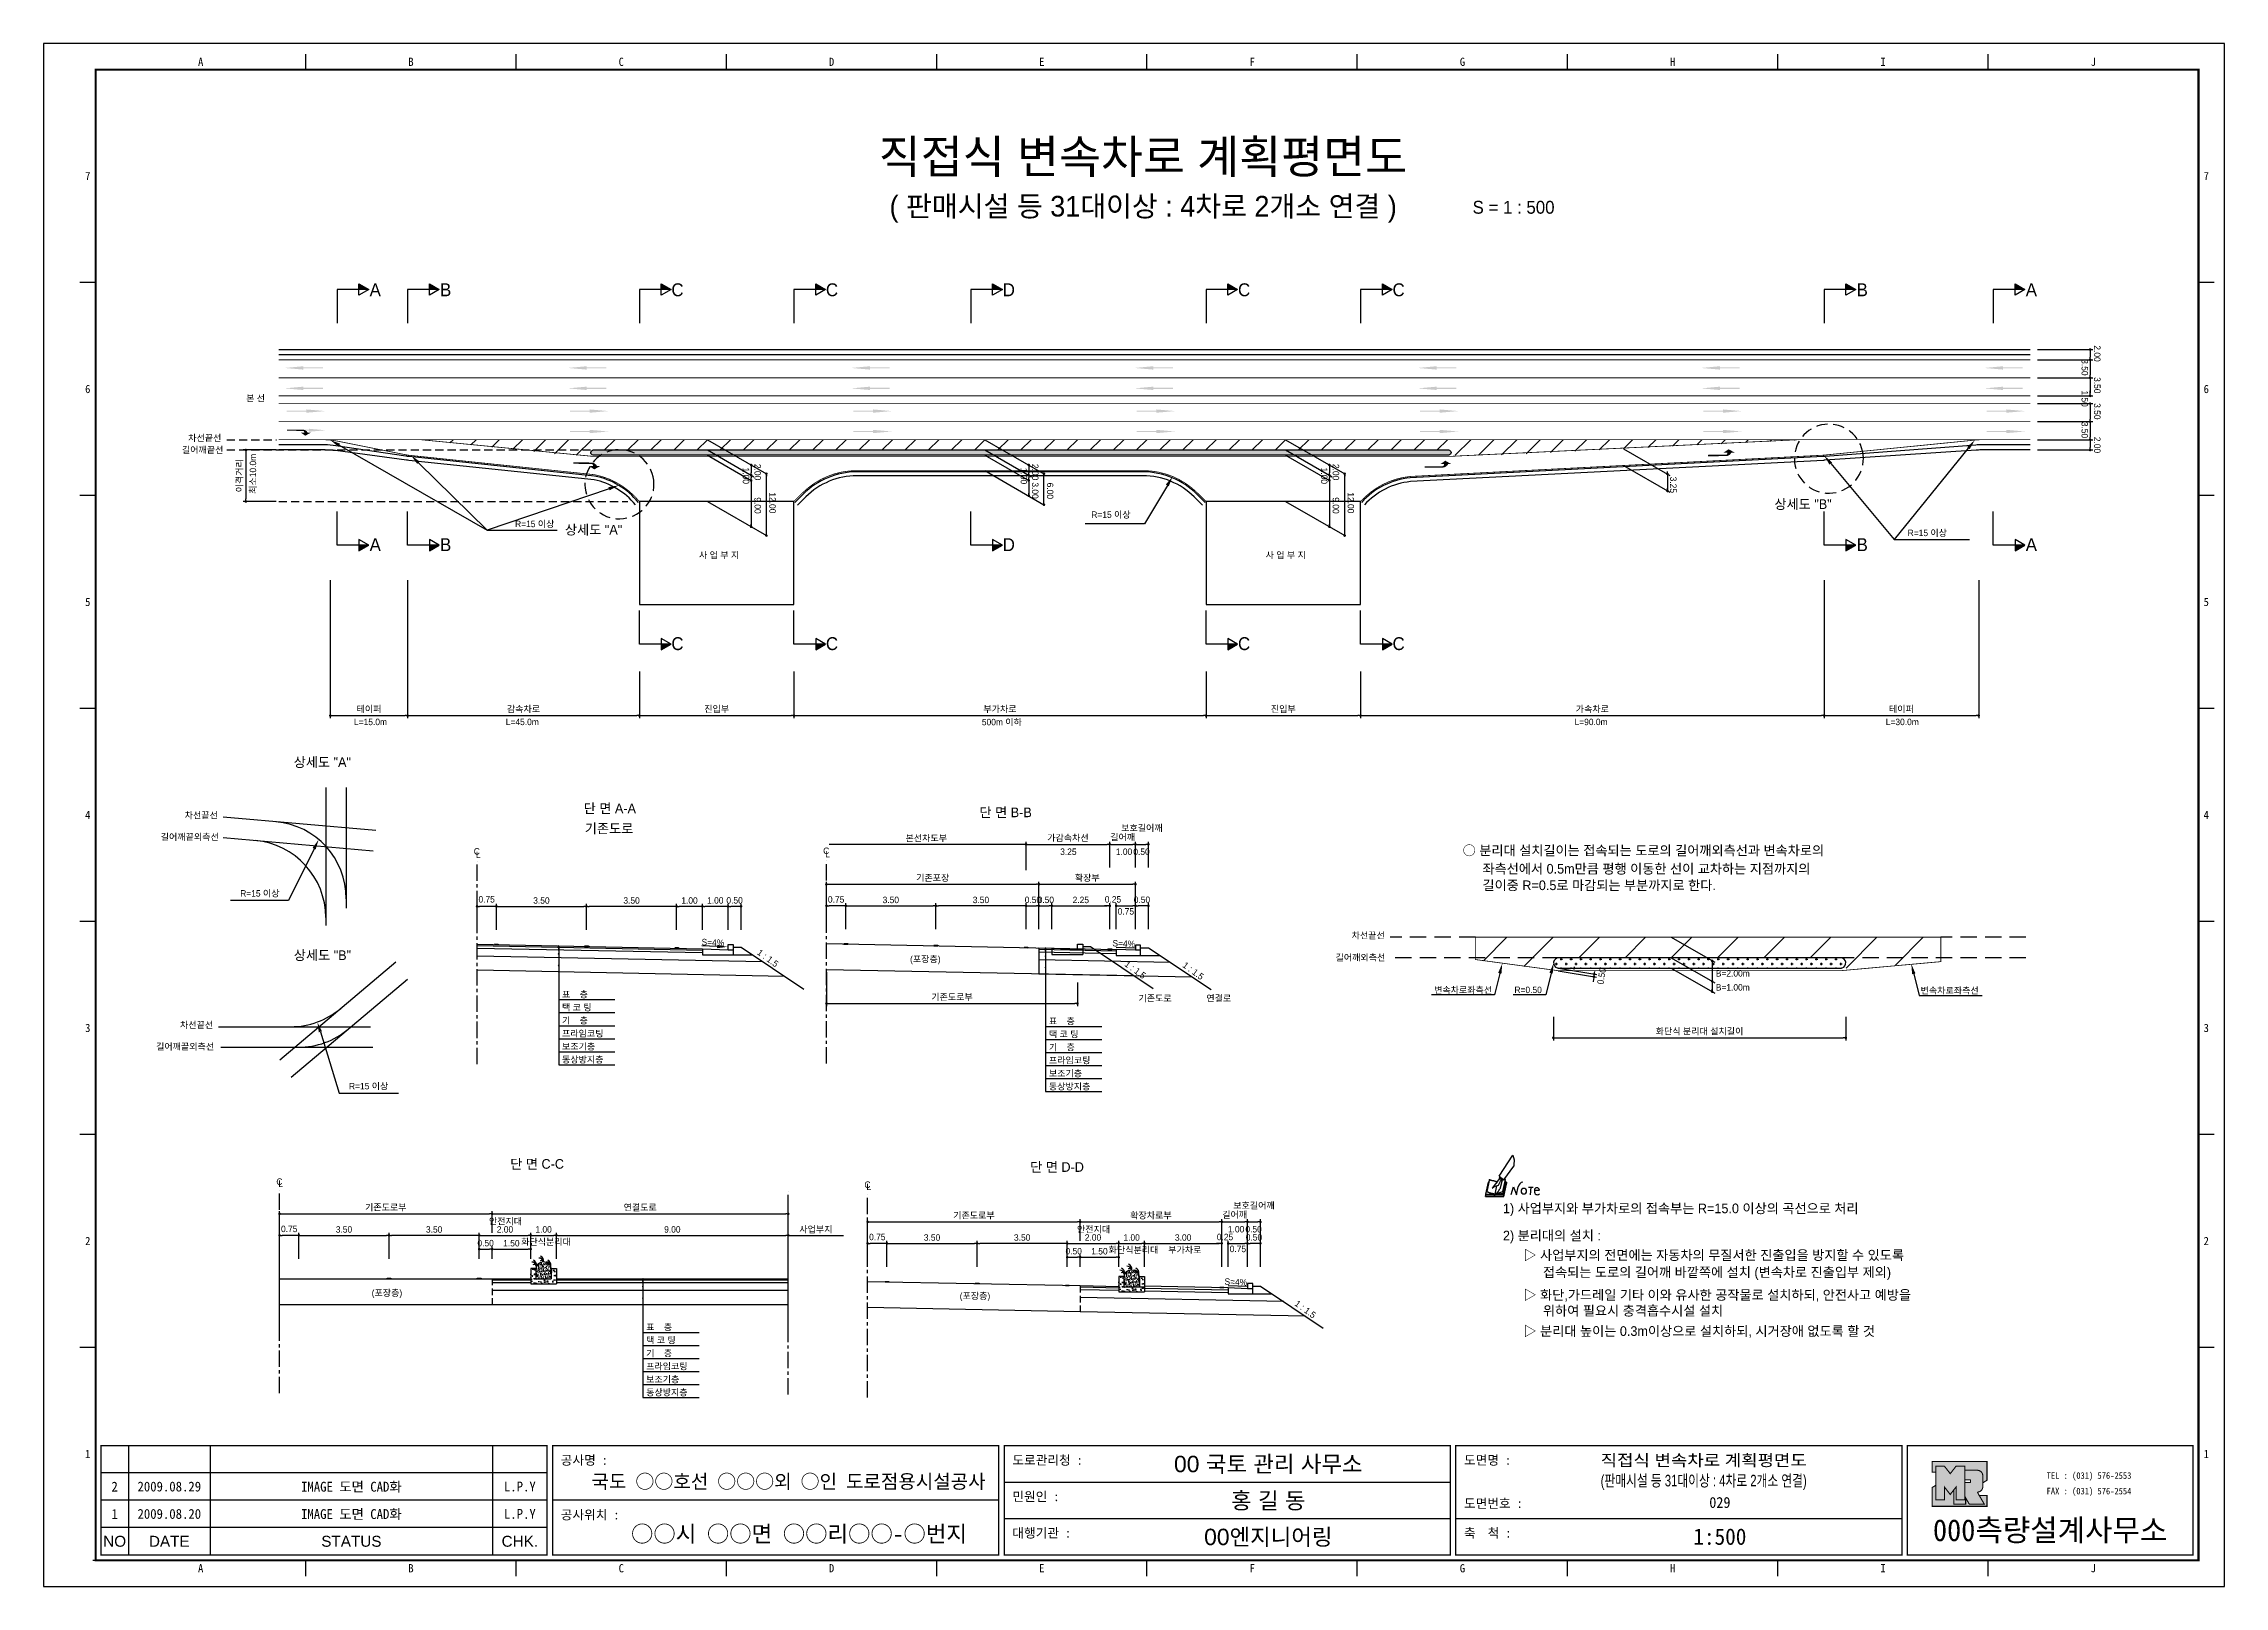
# Model space of a CAD drawing. Header units: millimetres. Extents: x 584 to 1007, y -2 to 297.
import ezdxf
from ezdxf.enums import TextEntityAlignment as Align

# ---------------------------------------------------------------- set-up
doc = ezdxf.new("R2010")
doc.units = ezdxf.units.MM
doc.linetypes.add('CENTER', pattern=[50.8, 31.75, -6.35, 6.35, -6.35])
doc.linetypes.add('HIDDEN', pattern=[9.525, 6.35, -3.175])
for name, color, linetype in [('CC-GSTR-0004', 4, 'Continuous'), ('CM-LANE-0030', 30, 'Continuous'), ('CZ-DIMT-0002', 7, 'Continuous'), ('CZ-EXST-0002', 1, 'Continuous'), ('CZ-LIN1-0007', 7, 'Continuous'), ('CZ-LIN2-0003', 3, 'Continuous'), ('CZ-LINE-0001', 7, 'Continuous'), ('CZ-TEXT-BOX0', 7, 'Continuous'), ('TITLE', 7, 'Continuous')]:
    doc.layers.add(name, color=color, linetype=linetype)
doc.styles.add('견고딕', font='arial.ttf')
doc.styles.add('돋움', font='')
doc.styles.add('돋음체', font='')
doc.styles.get('돋움').set_extended_font_data('Dotum')
doc.styles.get('돋음체').set_extended_font_data('DotumChe')

msp = doc.modelspace()

# ---------------------------------------------------------------- texts
at = {"layer": 'CZ-DIMT-0002', "style": '돋움'}
for s, height, p in [('A', 2.5, (648.02, 249.66)), ('B', 2.5, (661.69, 249.66)), ('C', 2.5, (706.69, 249.66)), ('C', 2.5, (736.69, 249.66)), ('D', 2.5, (771.02, 249.66)), ('C', 2.5, (816.69, 249.66)), ('C', 2.5, (846.69, 249.66)), ('B', 2.5, (936.69, 249.66)), ('A', 2.5, (969.53, 249.66)), ('본 선', 1.25, (624.79, 228.59)), ('차선끝선', 1.25, (614.92, 220.9)), ('길어깨끝선', 1.25, (614.51, 218.59)), ('상세도 "B"', 1.875, (925.21, 208.06)), ('R=15 이상', 1.25, (678.99, 204.22)), ('상세도 "A"', 1.875, (690.41, 203.1)), ('R=15 이상', 1.25, (790.85, 206.02)), ('R=15 이상', 1.25, (949.33, 202.48)), ('A', 2.5, (648.02, 200.2)), ('B', 2.5, (661.69, 200.2)), ('D', 2.5, (771.02, 200.2)), ('B', 2.5, (936.69, 200.2)), ('A', 2.5, (969.53, 200.2)), ('사 업 부 지', 1.25, (714.78, 198.16)), ('사 업 부 지', 1.25, (824.78, 198.16)), ('C', 2.5, (706.69, 180.99)), ('C', 2.5, (736.69, 180.99)), ('C', 2.5, (816.69, 180.99)), ('C', 2.5, (846.69, 180.99)), ('L=15.0m', 1.25, (647.1, 165.8)), ('L=45.0m', 1.25, (676.57, 165.8)), ('500m 이하', 1.25, (769.67, 165.77)), ('L=90.0m', 1.25, (884.05, 165.8)), ('L=30.0m', 1.25, (944.47, 165.8)), ('차선끝선', 1.25, (614.25, 147.68)), ('길어깨끝외측선', 1.25, (612.01, 143.48)), ('C', 1.25, (667.74, 140.69)), ('L', 1.25, (668, 140.03)), ('C', 1.25, (735.57, 140.79)), ('L', 1.25, (735.84, 140.14)), ('R=15 이상', 1.25, (625.62, 132.53)), ('차선끝선', 1.25, (840.79, 124.37)), ('차선끝선', 1.25, (613.34, 107)), ('길어깨끝외측선', 1.25, (611.11, 102.8)), ('R=15 이상', 1.25, (646.74, 95.12)), ('C', 1.25, (629.41, 76.59)), ('L', 1.25, (629.67, 76.19)), ('C', 1.25, (743.57, 76)), ('L', 1.25, (743.83, 75.6))]:
    msp.add_text(s, height=height, dxfattribs=at).set_placement(p, align=Align.MIDDLE_CENTER)
for s, rotation, p in [('2.00', 270, (981.7, 238.88)), ('3.50', 270, (979.27, 236.19)), ('1.50', 270, (979.27, 230.13)), ('3.50', 270, (981.7, 232.72)), ('3.50', 270, (981.7, 227.66)), ('3.50', 270, (979.27, 224.05)), ('2.00', 270, (981.7, 221.13)), ('최소10.0m', 90, (624.9, 210.06))]:
    msp.add_text(s, height=1.25, rotation=rotation, dxfattribs=at).set_placement(p)
for s, p in [('3.25', (780.99, 139.99)), ('1.00', (791.8, 139.99)), ('0.50', (795.19, 139.99)), ('(포장층)', (751.85, 119.15)), ('길어깨외측선', (834.44, 119.45)), ('변속차로좌측선', (853.58, 113.14)), ('R=0.50', (869.18, 113.18)), ('B=2.00m', (908.27, 116.39)), ('B=1.00m', (908.27, 113.67)), ('변속차로좌측선', (948.03, 113.05)), ('표    층', (684.28, 112.31)), ('택 코 팅', (684.28, 109.78)), ('기존도로', (796.19, 111.55)), ('연결로', (809.37, 111.55)), ('프라임코팅', (684.28, 104.71)), ('기    층', (684.28, 107.24)), ('표    층', (778.8, 107.1)), ('택 코 팅', (778.8, 104.57)), ('보조기층', (684.28, 102.18)), ('기    층', (778.8, 102.04)), ('동상방지층', (684.28, 99.65)), ('프라임코팅', (778.8, 99.51)), ('보조기층', (778.8, 96.98)), ('동상방지층', (778.8, 94.44)), ('안전지대', (670.08, 68.27)), ('사업부지', (730.35, 66.7)), ('안전지대', (784.24, 66.7)), ('1.00', (813.55, 66.73)), ('0.50', (816.95, 66.73)), ('화단식분리대', (676.35, 64.29)), ('화단식분리대', (790.39, 62.72)), ('부가차로', (801.97, 62.72)), ('(포장층)', (647.33, 54.38)), ('(포장층)', (761.49, 53.79)), ('표    층', (700.61, 47.73)), ('택 코 팅', (700.61, 45.19)), ('기    층', (700.61, 42.66)), ('프라임코팅', (700.61, 40.13)), ('보조기층', (700.61, 37.6)), ('동상방지층', (700.61, 35.07))]:
    msp.add_text(s, height=1.25, dxfattribs=at).set_placement(p)
for s, p in [('○ 분리대 설치길이는 접속되는 도로의 길어깨외측선과 변속차로의', (859.12, 140.86)), ('좌측선에서 0.5m만큼 평행 이동한 선이 교차하는 지점까지의', (862.97, 137.3)), ('길이중 R=0.5로 마감되는 부분까지로 한다.', (862.97, 134.1)), ('1) 사업부지와 부가차로의 접속부는 R=15.0 이상의 곡선으로 처리', (866.94, 71.4)), ('2) 분리대의 설치 :', (866.94, 66.13)), ('▷ 사업부지의 전면에는 자동차의 무질서한 진출입을 방지할 수 있도록', (870.92, 62.33)), ('접속되는 도로의 길어깨 바깥쪽에 설치 (변속차로 진출입부 제외)', (874.71, 59.01)), ('▷ 화단,가드레일 기타 이와 유사한 공작물로 설치하되, 안전사고 예방을', (870.92, 54.61)), ('위하여 필요시 충격흡수시설 설치', (874.71, 51.54)), ('▷ 분리대 높이는 0.3m이상으로 설치하되, 시거장애 없도록 할 것', (870.92, 47.59))]:
    msp.add_text(s, height=1.875, dxfattribs=at).set_placement(p, align=Align.MIDDLE_LEFT)
for s, rotation, p in [('S=4%', 357.7094, (713.57, 123.01)), ('S=4%', 357.7094, (793.34, 122.79)), ('1 : 1.5', 323.8881, (724.24, 119.97)), ('1 : 1.5', 323.8881, (795.58, 117.7)), ('1 : 1.5', 323.8881, (806.83, 117.5)), ('S=4%', 357.7094, (815.1, 57.12)), ('1 : 1.5', 323.8881, (828.59, 51.83))]:
    msp.add_text(s, height=1.25, rotation=rotation, dxfattribs=at).set_placement(p, align=Align.MIDDLE_CENTER)
at = {"layer": 'CZ-DIMT-0002', "char_height": 1.25, "attachment_point": 5, "style": '돋움'}
for s, insert, rotation in [('1.00', (719.99, 213.56), 270), ('\\A1;2.00', (722.26, 214.28), 270), ('1.00', (773.93, 213.52), 270), ('\\A1;2.00', (776.14, 214.28), 270), ('3.00', (776.14, 210.7), 270), ('6.00', (779.03, 210.64), 270), ('1.00', (832.25, 213.56), 270), ('\\A1;2.00', (834.51, 214.28), 270), ('3.25', (900.01, 211.81), 270), ('9.00', (722.26, 207.8), 270), ('12.00', (725.15, 208.31), 270), ('9.00', (834.51, 207.8), 270), ('12.00', (837.4, 208.31), 270), ('\\A1;0.50', (886.1, 116.46), 80.5236)]:
    msp.add_mtext(s, dxfattribs=dict(at, insert=insert, rotation=rotation))
at = {"layer": 'CZ-DIMT-0002', "insert": (754.99, 143.18), "char_height": 1.25, "attachment_point": 5, "style": '돋움'}
msp.add_mtext('본선차도부', dxfattribs=at)
at = {"layer": 'CZ-LINE-0001', "insert": (621.72, 213.57), "char_height": 1.25, "attachment_point": 5, "rotation": 90, "style": '돋움'}
msp.add_mtext('\\A1;이격거리', dxfattribs=at)
at = {"layer": 'CZ-LINE-0001', "char_height": 1.25, "attachment_point": 5, "style": '돋움'}
for s, insert in [('\\A1;테이퍼', (646.8, 168.23)), ('\\A1;감속차로', (676.8, 168.23)), ('\\A1;진입부', (714.3, 168.23)), ('\\A1;부가차로', (769.3, 168.23)), ('\\A1;진입부', (824.3, 168.23)), ('\\A1;가속차로', (884.3, 168.23)), ('\\A1;테이퍼', (944.3, 168.23)), ('\\A1;가감속차선', (782.49, 143.23)), ('\\A1;길어깨', (793.11, 143.36)), ('\\A1;보호길어깨', (796.86, 145.15)), ('\\A1;기존포장', (756.24, 135.48)), ('\\A1;확장부', (786.24, 135.48)), ('\\A1;0.75', (669.65, 131.37)), ('\\A1;3.50', (680.28, 131.15)), ('\\A1;3.50', (697.78, 131.15)), ('\\A1;1.00', (709.03, 131.15)), ('\\A1;1.00', (714.03, 131.15)), ('\\A1;0.50', (717.78, 131.17)), ('\\A1;0.75', (737.49, 131.35)), ('\\A1;3.50', (748.11, 131.25)), ('\\A1;3.50', (765.61, 131.25)), ('\\A1;0.50', (775.7, 131.26)), ('\\A1;0.50', (778.2, 131.26)), ('\\A1;2.25', (784.99, 131.25)), ('\\A1;0.25', (791.24, 131.36)), ('\\A1;0.50', (796.86, 131.28)), ('\\A1;0.75', (793.74, 129.03)), ('\\A1;기존도로부', (759.99, 112.34)), ('\\A1;화단식 분리대 설치길이', (905.11, 105.7)), ('\\A1;기존도로부', (650.07, 71.54)), ('\\A1;연결도로', (699.45, 71.53)), ('\\A1;보호길어깨', (818.61, 71.89)), ('\\A1;0.75', (631.32, 67.41)), ('\\A1;3.50', (641.95, 67.31)), ('\\A1;3.50', (659.45, 67.31)), ('\\A1;2.00', (673.2, 67.31)), ('\\A1;1.00', (680.7, 67.31)), ('\\A1;9.00', (705.7, 67.31)), ('\\A1;기존도로부', (764.24, 69.97)), ('\\A1;확장차로{\\fGulimChe|b0|i0|c129|p32;부}', (798.61, 69.97)), ('\\A1;길어깨', (814.86, 70.1)), ('\\A1;0.50', (669.45, 64.65)), ('\\A1;1.50', (674.45, 64.63)), ('\\A1;0.75', (745.49, 65.84)), ('\\A1;3.50', (756.11, 65.74)), ('\\A1;3.50', (773.61, 65.74)), ('\\A1;0.50', (783.61, 63.09)), ('\\A1;2.00', (787.36, 65.74)), ('\\A1;1.50', (788.61, 63.07)), ('\\A1;1.00', (794.86, 65.74)), ('\\A1;3.00', (804.86, 65.74)), ('\\A1;0.25', (812.99, 65.84)), ('\\A1;0.75', (815.49, 63.52)), ('\\A1;0.50', (818.61, 65.77))]:
    msp.add_mtext(s, dxfattribs=dict(at, insert=insert))
at = {"layer": 'CZ-TEXT-BOX0', "style": '돋움'}
for s, p in [('상세도 "A"', (637.75, 157.99)), ('단 면 A-A', (693.56, 149.01)), ('단 면 B-B', (770.4, 148.25)), ('기존도로', (693.41, 145.11)), ('상세도 "B"', (637.77, 120.53)), ('단 면 C-C', (679.44, 80.03)), ('단 면 D-D', (780.38, 79.43))]:
    msp.add_text(s, height=1.875, dxfattribs=at).set_placement(p, align=Align.MIDDLE_CENTER)
at = {"layer": 'TITLE', "color": 3, "linetype": 'Continuous', "style": '돋음체'}
for s, p in [('A', (614.13, 293.9)), ('B', (654.96, 293.9)), ('C', (695.78, 293.9)), ('D', (736.61, 293.9)), ('E', (777.43, 293.9)), ('F', (818.26, 293.9)), ('G', (859.08, 293.9)), ('H', (899.9, 293.9)), ('I', (940.73, 293.9)), ('J', (981.55, 293.9)), ('7', (592.21, 271.73)), ('7', (1003.48, 271.73)), ('6', (592.21, 230.4)), ('6', (1003.48, 230.4)), ('5', (592.21, 189.07)), ('5', (1003.48, 189.07)), ('4', (592.21, 147.74)), ('4', (1003.48, 147.74)), ('3', (592.21, 106.41)), ('3', (1003.48, 106.41)), ('2', (592.21, 65.08)), ('2', (1003.48, 65.08)), ('1', (592.21, 23.75)), ('1', (1003.48, 23.75)), ('A', (614.13, 1.57)), ('B', (654.96, 1.57)), ('C', (695.78, 1.57)), ('D', (736.61, 1.57)), ('E', (777.43, 1.57)), ('F', (818.26, 1.57)), ('G', (859.08, 1.57)), ('H', (899.9, 1.57)), ('I', (940.73, 1.57)), ('J', (981.55, 1.57))]:
    msp.add_text(s, height=1.59, dxfattribs=at).set_placement(p, align=Align.MIDDLE)
at = {"layer": 'TITLE', "style": '돋움'}
for s, height, p in [('직접식 변속차로 계획평면도', 6.5, (797.06, 275.51)), ('( 판매시설 등 31대이상 : 4차로 2개소 연결 )', 4, (797.1, 265.88))]:
    msp.add_text(s, height=height, dxfattribs=at).set_placement(p, align=Align.MIDDLE_CENTER)
msp.add_text('S = 1 : 500', height=2.5, dxfattribs=at).set_placement((861.05, 265.67), align=Align.MIDDLE_LEFT)
at = {"layer": 'TITLE', "style": '돋음체'}
for s, p in [('공사명 : ', (684.04, 21.65)), ('도로관리청 :', (771.71, 21.65)), ('도면명 :', (859.39, 21.65)), ('공사위치 :', (684.04, 11.04)), ('민원인 :', (771.71, 14.58)), ('도면번호 :', (859.39, 13.26)), ('대행기관 :', (771.71, 7.51)), ('축  척 :', (859.39, 7.51))]:
    msp.add_text(s, height=1.804, dxfattribs=at).set_placement(p)
at = {"layer": 'TITLE', "color": 7, "linetype": 'Continuous'}
for s, height, style, p in [('00 국토 관리 사무소', 3.1832, '견고딕', (821.39, 21.83)), ('국도 ○○호선 ○○○외 ○인 도로점용시설공사', 2.7, '돋음체', (728.26, 18.44)), ('홍 길 동', 3.183, '견고딕', (821.39, 14.76)), ('○○시 ○○면 ○○리○○-○번지', 3.1832, '돋음체', (730.28, 8.28)), ('00엔지니어링', 3.183, '견고딕', (821.39, 7.68))]:
    msp.add_text(s, height=height, dxfattribs=dict(at, style=style)).set_placement(p, align=Align.MIDDLE)
at = {"layer": 'TITLE', "style": '돋움'}
for s, width, p, p2 in [('직접식 변속차로 계획평면도', 1.010039, (885.92, 21.4), (925.92, 21.4)), ('(판매시설 등 31대이상 : 4차로 2개소 연결)', 0.658668, (885.92, 17.45), (925.92, 17.45))]:
    msp.add_text(s, height=2.25, dxfattribs=dict(at, width=width)).set_placement(p, p2, align=Align.FIT)
at = {"layer": 'TITLE', "color": 1, "linetype": 'Continuous', "style": '돋음체'}
msp.add_text('2', height=1.91, dxfattribs=at).set_placement((597.43, 17.41), align=Align.MIDDLE)
at = {"layer": 'TITLE', "linetype": 'Continuous'}
for s, height, style, p in [('2009.08.29', 1.91, '돋음체', (608.04, 17.41)), ('L.P.Y', 1.91, '돋음체', (676.09, 17.41)), ('1', 1.91, '돋음체', (597.43, 12.1)), ('2009.08.20', 1.91, '돋음체', (608.04, 12.1)), ('L.P.Y', 1.91, '돋음체', (676.09, 12.1)), ('029', 2.122, '돋음체', (909.06, 14.32)), ('1:500', 3.183, '돋음체', (909.06, 7.68)), ('NO', 2.122, '견고딕', (597.43, 6.8)), ('DATE', 2.122, '견고딕', (608.04, 6.8)), ('STATUS', 2.122, '견고딕', (643.39, 6.8)), ('CHK.', 2.122, '견고딕', (676.09, 6.8))]:
    msp.add_text(s, height=height, dxfattribs=dict(at, style=style)).set_placement(p, align=Align.MIDDLE)
at = {"layer": 'TITLE', "style": '돋음체'}
for p in [(643.39, 17.41), (643.39, 12.1)]:
    msp.add_text('IMAGE 도면 CAD화', height=1.9099, dxfattribs=at).set_placement(p, align=Align.MIDDLE)
at = {"layer": 'TITLE', "color": 180, "style": '돋음체'}
for s, p in [('TEL : (031) 576-2553', (972.49, 18.92)), ('FAX : (031) 576-2554', (972.49, 15.9))]:
    msp.add_text(s, height=1.2733, dxfattribs=at).set_placement(p)
msp.add_text('000측량설계사무소', height=4.244, dxfattribs=at).set_placement((973.18, 6.83), align=Align.CENTER)

# ---------------------------------------------------------------- blocks, each defined once
blk = doc.blocks.new('note')
for p, q in [((0.85, 3.5), (3.53, 7.57)), ((1.8, 2.79), (3.74, 5.46)), ((3.53, 7.57), (3.8, 6.64)), ((3.8, 6.64), (3.69, 5.72)), ((3.69, 5.72), (3.74, 5.46)), ((-1.24, 2.36), (-1.77, 0)), ((-1.77, 0), (1.77, 0)), ((-1.77, 0), (-1.77, -0.3)), ((-1.53, 0.52), (-1.55, 0.54)), ((-1.01, 2.9), (-1.53, 0.52)), ((-1.48, 0.48), (-1.53, 0.52)), ((-1.43, 0.44), (-1.48, 0.48)), ((-1.38, 0.41), (-1.43, 0.44)), ((-1.33, 0.4), (-1.38, 0.41)), ((-1.27, 0.37), (-1.33, 0.4)), ((-1.22, 0.35), (-1.27, 0.37)), ((-1.13, 2.36), (-1.24, 2.36)), ((-1.17, 0.33), (-1.22, 0.35)), ((-1.12, 0.32), (-1.17, 0.33)), ((-1.02, 0.25), (-1.12, 0.32)), ((-0.97, 0.22), (-1.02, 0.25)), ((-1, 2.9), (-1.01, 2.9)), ((-0.98, 2.85), (-1, 2.9)), ((-0.95, 2.8), (-0.98, 2.85)), ((-0.93, 0.21), (-0.97, 0.22)), ((-0.9, 2.75), (-0.95, 2.8)), ((-0.88, 0.19), (-0.93, 0.21)), ((-0.85, 2.72), (-0.9, 2.75)), ((-0.8, 0.18), (-0.88, 0.19)), ((-0.79, 2.69), (-0.85, 2.72)), ((-0.75, 0.17), (-0.8, 0.18)), ((-0.74, 2.68), (-0.79, 2.69)), ((-0.7, 0.16), (-0.75, 0.17)), ((-0.69, 2.65), (-0.74, 2.68)), ((-0.64, 0.15), (-0.7, 0.16)), ((-0.64, 2.65), (-0.69, 2.65)), ((-0.59, 2.63), (-0.64, 2.65)), ((-0.58, 0.14), (-0.64, 0.15)), ((-0.54, 2.62), (-0.59, 2.63)), ((-0.53, 0.13), (-0.58, 0.14)), ((-0.48, 2.61), (-0.54, 2.62)), ((-0.48, 0.12), (-0.53, 0.13)), ((-0.43, 2.61), (-0.48, 2.61)), ((-0.43, 0.11), (-0.48, 0.12)), ((0.75, 2.77), (-0.46, 1.16)), ((0.37, 2.24), (-0.46, 1.16)), ((-0.46, 1.16), (-0.08, 1.47)), ((-0.38, 2.59), (-0.43, 2.61)), ((-0.38, 0.08), (-0.43, 0.11)), ((-0.33, 2.59), (-0.38, 2.59)), ((-0.29, 0.06), (-0.38, 0.08)), ((-0.27, 2.58), (-0.33, 2.59)), ((-0.23, 0.05), (-0.29, 0.06)), ((-0.22, 2.57), (-0.27, 2.58)), ((-0.16, 0.04), (-0.23, 0.05)), ((-0.17, 2.56), (-0.22, 2.57)), ((-0.12, 2.55), (-0.17, 2.56)), ((-0.11, 0.03), (-0.16, 0.04)), ((-0.07, 2.53), (-0.12, 2.55)), ((-0.04, 0.02), (-0.11, 0.03)), ((-0.08, 1.47), (0.72, 1.75)), ((-0.01, 2.51), (-0.07, 2.53)), ((-0.05, -0.3), (-0.05, 0)), ((0, 0), (-0.04, 0.02)), ((0.04, 2.5), (-0.01, 2.51)), ((0.37, 1.63), (0, 0)), ((0, 0), (1.6, 0.53)), ((0, 0), (1.65, 0.18)), ((0, 0.01), (0.06, 0.04)), ((0, -0.3), (0, 0)), ((0.09, 2.48), (0.04, 2.5)), ((0.05, -0.3), (0.05, 0)), ((0.06, 0.04), (0.11, 0.07)), ((0.14, 2.48), (0.09, 2.48)), ((0.11, 0.07), (0.16, 0.09)), ((0.2, 2.47), (0.14, 2.48)), ((0.16, 0.09), (0.21, 0.12)), ((0.26, 2.43), (0.18, 2.46)), ((0.21, 0.12), (0.27, 0.14)), ((0.34, 2.4), (0.26, 2.43)), ((0.27, 0.14), (0.36, 0.19)), ((0.45, 2.37), (0.34, 2.4)), ((0.36, 0.19), (0.41, 0.22)), ((0.41, 0.22), (0.46, 0.27)), ((0.46, 0.27), (0.51, 0.3)), ((0.51, 0.3), (0.56, 0.34)), ((0.56, 0.34), (0.6, 0.4)), ((0.6, 0.4), (0.64, 0.45)), ((0.64, 0.45), (0.67, 0.51)), ((0.67, 0.51), (0.74, 0.58)), ((0.72, 1.75), (1.16, 2.53)), ((0.74, 0.58), (0.79, 0.63)), ((1, 3.1), (0.75, 2.77)), ((0.79, 0.63), (0.83, 0.68)), ((0.83, 0.68), (0.86, 0.73)), ((0.85, 3.5), (1.8, 2.79)), ((1, 3.4), (0.85, 3.21)), ((0.85, 3.21), (1.52, 2.71)), ((0.86, 0.73), (0.89, 0.79)), ((0.89, 0.84), (0.92, 0.89)), ((0.89, 0.79), (0.89, 0.84)), ((0.92, 0.89), (0.96, 0.95)), ((0.96, 0.95), (1.01, 0.97)), ((1.47, 2.74), (1.01, 0.97)), ((1.16, 2.53), (1.37, 2.82)), ((2.13, 2.84), (1.44, 2.63)), ((1.52, 2.71), (1.66, 2.9)), ((1.6, 0.53), (2.13, 2.84)), ((1.65, 0.18), (2.19, 2.48)), ((1.77, 0), (2.3, 2.36)), ((1.77, -0.3), (2.3, 2.07)), ((1.77, -0.38), (2.3, 1.99)), ((1.77, -0.44), (2.3, 1.93)), ((1.77, 0), (1.77, -0.3)), ((2.19, 2.48), (2.04, 2.47)), ((2.3, 2.36), (2.16, 2.36)), ((2.3, 2.36), (2.3, 2.07)), ((3.21, -0.08), (3.68, 1.4)), ((3.68, 1.4), (4.26, -0.14)), ((4.26, -0.14), (4.56, 1.44)), ((6.55, 1.34), (7.46, 1.34)), ((7.01, 1.34), (6.87, -0.11)), ((7.71, 0.77), (7.71, 0.55)), ((7.71, 0.77), (8.67, 0.77)), ((-1.77, -0.3), (1.77, -0.3)), ((-1.77, -0.43), (-1.77, -0.3)), ((-1.77, -0.37), (1.77, -0.37)), ((-1.77, -0.43), (1.77, -0.43))]:
    blk.add_line(p, q)
for centre, major_axis, start_param, end_param in [((0.4, 2.31), (0.0702, 0.0702), 3.283946, 6.425539), ((5.68, 1.23), (-0.806, 0.806), -0.591174, 0.597824), ((5.66, 0.58), (-0.378, 0.378), 3.926991, 10.210176), ((8.3, 0.49), (0.422, 0.422), 2.265602, 4.634911), ((8.19, 0.77), (-0.342, 0.342), 3.926991, 7.068583)]:
    blk.add_ellipse(centre, major_axis=major_axis, ratio=1, start_param=start_param, end_param=end_param)
blk = doc.blocks.new('_Dot')
at = {"color": 0, "linetype": 'ByBlock', "lineweight": -2}
blk.add_line((-0.5, 0), (-1, 0), dxfattribs=at)
at = {"color": 0, "linetype": 'ByBlock', "const_width": 0.5}
blk.add_lwpolyline([(-0.25, 0, 1), (0.25, 0, 1)], format="xyb", close=True, dxfattribs=at)

# ---------------------------------------------------------------- hatches: boundary and pattern name
at = {"layer": 'CM-LANE-0030'}
h = msp.add_hatch(dxfattribs=at)
h.set_pattern_fill('ANSI31', color=256, style=0)
h.set_pattern_definition([(45, (-1391.6564, 451.2715), (-2.245064, 2.245064), [])])
h.paths.add_polyline_path([(656.85, 220.57), (685.54, 217.57), (690.34, 217.57), (690.32, 217.57, -0.949204), (690.37, 218.57), (856.38, 218.57, -0.974596), (856.4, 217.57), (856.39, 217.57), (866.11, 217.57), (924.36, 220.57)])
at = {"layer": 'CZ-EXST-0002'}
h = msp.add_hatch(dxfattribs=at)
h.set_pattern_fill('AR-CONC', color=256, scale=0.01, style=0)
h.set_pattern_definition([(50, (-429.9199, 3540.6079), (1.8218467, -0.15939086), [0.1905, -2.0955]), (355, (-429.9199, 3540.6079), (-0.3524283, 1.9105664), [0.1524, -1.6764]), (100.451, (-429.768, 3540.5946), (1.469425, 1.7511669), [0.1619, -1.7809]), (46.1842, (-429.92, 3541.116), (2.7107904, -0.4204233), [0.28575, -3.14325]), (96.6356, (-429.694, 3541.081), (2.3740423, 2.4742556), [0.24285, -2.67135]), (351.184, (-429.92, 3541.116), (2.374046, 2.4742512), [0.2286, -2.5146]), (21, (-429.6659, 3540.9889), (1.5161488, -1.0226552), [0.1905, -2.0955]), (326, (-429.6659, 3540.9889), (0.6180203, 1.8418797), [0.1524, -1.6764]), (71.4514, (-429.5396, 3540.9037), (2.1341649, 0.8192286), [0.1619, -1.7809]), (37.5, (-429.9199, 3540.6079), (0.03088603, 0.84555039), [0, -1.65608, 0, -1.7018, 0, -1.68275]), (7.5, (-429.9199, 3540.6079), (0.66819663, 1.00180575), [0, -0.97028, 0, -1.61798, 0, -0.64135]), (327.5, (-430.4863, 3540.6079), (1.35590595, -0.05728744), [0, -0.635, 0, -1.9812, 0, -2.6289]), (317.5, (-430.7403, 3540.6079), (1.4812918, 0.2542649), [0, -0.8255, 0, -1.31572, 0, -1.8669])])
h.paths.add_polyline_path([(683.2, 56.76), (683.2, 59.76), (682.2, 59.76), (682.2, 57.76), (679.2, 57.76), (679.2, 59.76), (678.2, 59.76), (678.2, 56.76)])
h = msp.add_hatch(dxfattribs=at)
h.set_pattern_fill('AR-SAND', color=256, scale=0.01, style=0)
h.set_pattern_definition([(37.5, (-429.9199, 3540.6079), (-0.016000313, 0.489413237), [0, -0.38608, 0, -0.4318, 0, -0.41275]), (7.5, (-429.9199, 3540.6079), (0.44952328, 0.7168251), [0, -0.20828, 0, -0.34798, 0, -0.13335]), (327.5, (-430.2323, 3540.6079), (0.79099237, 0.001437185), [0, -0.127, 0, -0.4572, 0, -0.5969]), (317.5, (-430.2323, 3540.6079), (0.76355645, 0.22292932), [0, -0.0635, 0, -0.29972, 0, -0.3429])])
edge = h.paths.add_edge_path()
edge.add_line((682.2, 57.76), (682.2, 59.76))
edge.add_ellipse((680.7, 59.76), major_axis=(-1.5, 0), ratio=0.829212, start_angle=180, end_angle=360)
edge.add_line((679.2, 59.76), (679.2, 57.76))
edge.add_line((679.2, 57.76), (682.2, 57.76))
h = msp.add_hatch(dxfattribs=at)
h.set_pattern_fill('AR-SAND', color=256, scale=0.01, style=0)
h.set_pattern_definition([(37.5, (-315.7549, 3539.0395), (-0.016000313, 0.489413237), [0, -0.38608, 0, -0.4318, 0, -0.41275]), (7.5, (-315.7549, 3539.0395), (0.44952328, 0.7168251), [0, -0.20828, 0, -0.34798, 0, -0.13335]), (327.5, (-316.06734, 3539.0395), (0.79099237, 0.001437185), [0, -0.127, 0, -0.4572, 0, -0.5969]), (317.5, (-316.06734, 3539.0395), (0.76355645, 0.22292932), [0, -0.0635, 0, -0.29972, 0, -0.3429])])
edge = h.paths.add_edge_path()
edge.add_ellipse((794.86, 58.19), major_axis=(-1.5, 0), ratio=0.829212, start_angle=180, end_angle=360)
edge.add_line((793.36, 58.19), (793.36, 56.19))
edge.add_line((793.36, 56.19), (796.36, 56.19))
edge.add_line((796.36, 56.19), (796.36, 58.19))
h = msp.add_hatch(dxfattribs=at)
h.set_pattern_fill('AR-CONC', color=256, scale=0.01, style=0)
h.set_pattern_definition([(50, (-315.7549, 3539.0395), (1.8218467, -0.15939086), [0.1905, -2.0955]), (355, (-315.755, 3539.0395), (-0.3524283, 1.9105664), [0.1524, -1.6764]), (100.451, (-315.6031, 3539.0262), (1.469425, 1.7511669), [0.1619, -1.7809]), (46.1842, (-315.755, 3539.5475), (2.7107904, -0.4204233), [0.28575, -3.14325]), (96.6356, (-315.529, 3539.5125), (2.3740423, 2.4742556), [0.24285, -2.67135]), (351.184, (-315.755, 3539.5475), (2.374046, 2.4742512), [0.2286, -2.5146]), (21, (-315.5009, 3539.4205), (1.5161488, -1.0226552), [0.1905, -2.0955]), (326, (-315.501, 3539.4205), (0.6180203, 1.8418797), [0.1524, -1.6764]), (71.4514, (-315.3746, 3539.3353), (2.1341649, 0.8192286), [0.1619, -1.7809]), (37.5, (-315.7549, 3539.0395), (0.03088603, 0.84555039), [0, -1.65608, 0, -1.7018, 0, -1.68275]), (7.5, (-315.7549, 3539.0395), (0.66819663, 1.00180575), [0, -0.97028, 0, -1.61798, 0, -0.64135]), (327.5, (-316.32134, 3539.0395), (1.35590595, -0.05728744), [0, -0.635, 0, -1.9812, 0, -2.6289]), (317.5, (-316.5753, 3539.0395), (1.4812918, 0.2542649), [0, -0.8255, 0, -1.31572, 0, -1.8669])])
h.paths.add_polyline_path([(797.36, 55.19), (797.36, 58.19), (796.36, 58.19), (796.36, 56.19), (793.36, 56.19), (793.36, 58.19), (792.36, 58.19), (792.36, 55.19)])
at = {"layer": 'CZ-LIN1-0007'}
for points in [[(634.05, 234.82), (634.05, 234.6), (637.87, 234.6), (637.87, 234.39), (634.05, 234.39), (634.05, 234.17), (630.4, 234.49)], [(689.05, 234.82), (689.05, 234.6), (692.87, 234.6), (692.87, 234.39), (689.05, 234.39), (689.05, 234.17), (685.4, 234.49)], [(744.05, 234.82), (744.05, 234.6), (747.87, 234.6), (747.87, 234.39), (744.05, 234.39), (744.05, 234.17), (740.4, 234.49)], [(799.05, 234.82), (799.05, 234.6), (802.87, 234.6), (802.87, 234.39), (799.05, 234.39), (799.05, 234.17), (795.4, 234.49)], [(854.05, 234.82), (854.05, 234.6), (857.87, 234.6), (857.87, 234.39), (854.05, 234.39), (854.05, 234.17), (850.4, 234.49)], [(909.05, 234.82), (909.05, 234.6), (912.87, 234.6), (912.87, 234.39), (909.05, 234.39), (909.05, 234.17), (905.4, 234.49)], [(964.05, 234.82), (964.05, 234.6), (967.87, 234.6), (967.87, 234.39), (964.05, 234.39), (964.05, 234.17), (960.4, 234.49)], [(634.05, 230.86), (634.05, 230.64), (637.87, 230.64), (637.87, 230.43), (634.05, 230.43), (634.05, 230.21), (630.4, 230.53)], [(689.05, 230.86), (689.05, 230.64), (692.87, 230.64), (692.87, 230.43), (689.05, 230.43), (689.05, 230.21), (685.4, 230.53)], [(744.05, 230.86), (744.05, 230.64), (747.87, 230.64), (747.87, 230.43), (744.05, 230.43), (744.05, 230.21), (740.4, 230.53)], [(799.05, 230.86), (799.05, 230.64), (802.87, 230.64), (802.87, 230.43), (799.05, 230.43), (799.05, 230.21), (795.4, 230.53)], [(854.05, 230.86), (854.05, 230.64), (857.87, 230.64), (857.87, 230.43), (854.05, 230.43), (854.05, 230.21), (850.4, 230.53)], [(909.05, 230.86), (909.05, 230.64), (912.87, 230.64), (912.87, 230.43), (909.05, 230.43), (909.05, 230.21), (905.4, 230.53)], [(964.05, 230.86), (964.05, 230.64), (967.87, 230.64), (967.87, 230.43), (964.05, 230.43), (964.05, 230.21), (960.4, 230.53)], [(634.66, 226.44), (634.66, 226.22), (630.83, 226.22), (630.83, 226.01), (634.66, 226.01), (634.66, 225.8), (638.31, 226.12)], [(689.66, 226.44), (689.66, 226.22), (685.83, 226.22), (685.83, 226.01), (689.66, 226.01), (689.66, 225.8), (693.31, 226.12)], [(744.66, 226.44), (744.66, 226.22), (740.83, 226.22), (740.83, 226.01), (744.66, 226.01), (744.66, 225.8), (748.31, 226.12)], [(799.66, 226.44), (799.66, 226.22), (795.83, 226.22), (795.83, 226.01), (799.66, 226.01), (799.66, 225.8), (803.31, 226.12)], [(854.66, 226.44), (854.66, 226.22), (850.83, 226.22), (850.83, 226.01), (854.66, 226.01), (854.66, 225.8), (858.31, 226.12)], [(909.66, 226.44), (909.66, 226.22), (905.83, 226.22), (905.83, 226.01), (909.66, 226.01), (909.66, 225.8), (913.31, 226.12)], [(964.66, 226.44), (964.66, 226.22), (960.83, 226.22), (960.83, 226.01), (964.66, 226.01), (964.66, 225.8), (968.31, 226.12)], [(634.01, 222.52, -0.267976), (634.92, 221.91), (635.47, 221.91), (634.44, 221.34), (633.61, 221.91), (634.22, 221.91, 0.504994), (633.95, 222.28), (630.9, 222.3), (630.9, 222.54)], [(635.14, 222.69), (635.14, 222.5), (631.72, 222.5), (631.72, 222.31), (635.14, 222.31), (635.14, 222.11), (638.41, 222.4)], [(689.66, 222.48), (689.66, 222.27), (685.83, 222.27), (685.83, 222.05), (689.66, 222.05), (689.66, 221.84), (693.31, 222.16)], [(744.66, 222.48), (744.66, 222.27), (740.83, 222.27), (740.83, 222.05), (744.66, 222.05), (744.66, 221.84), (748.31, 222.16)], [(799.66, 222.48), (799.66, 222.27), (795.83, 222.27), (795.83, 222.05), (799.66, 222.05), (799.66, 221.84), (803.31, 222.16)], [(854.66, 222.48), (854.66, 222.27), (850.83, 222.27), (850.83, 222.05), (854.66, 222.05), (854.66, 221.84), (858.31, 222.16)], [(909.66, 222.48), (909.66, 222.27), (905.83, 222.27), (905.83, 222.05), (909.66, 222.05), (909.66, 221.84), (913.31, 222.16)], [(964.66, 222.48), (964.66, 222.27), (960.83, 222.27), (960.83, 222.05), (964.66, 222.05), (964.66, 221.84), (968.31, 222.16)], [(690.04, 216.14, -0.267976), (691.07, 215.45), (691.7, 215.45), (690.53, 214.8), (689.58, 215.44), (690.28, 215.45, 0.504994), (689.97, 215.87), (686.5, 215.89), (686.5, 216.16)], [(855.27, 215.15, 0.267976), (856.3, 215.83), (856.93, 215.83), (855.75, 216.49), (854.81, 215.84), (855.5, 215.83, -0.504994), (855.2, 215.42), (851.73, 215.4), (851.73, 215.12)], [(910.27, 217.38, 0.267976), (911.3, 218.07), (911.93, 218.07), (910.75, 218.72), (909.81, 218.08), (910.5, 218.07, -0.504994), (910.2, 217.65), (906.73, 217.63), (906.73, 217.36)], [(739.74, 122.68), (739.74, 122.81), (738.99, 122.82), (738.99, 122.7)], [(671.9, 122.58), (671.9, 122.7), (671.15, 122.72), (671.15, 122.59)], [(689.4, 122.23), (689.4, 122.35), (688.65, 122.37), (688.65, 122.24)], [(706.9, 121.88), (706.9, 122), (706.15, 122.02), (706.15, 121.89)], [(757.24, 122.33), (757.24, 122.46), (756.49, 122.47), (756.49, 122.35)], [(774.74, 121.98), (774.74, 122.11), (773.99, 122.12), (773.99, 122)], [(790.99, 121.66), (790.99, 121.78), (790.24, 121.8), (790.24, 121.67)], [(651.07, 57.76), (651.07, 57.89), (650.32, 57.89), (650.32, 57.76)], [(668.57, 57.76), (668.57, 57.89), (667.82, 57.89), (667.82, 57.76)], [(747.74, 57.09), (747.74, 57.21), (746.99, 57.23), (746.99, 57.1)], [(765.24, 56.74), (765.24, 56.86), (764.49, 56.88), (764.49, 56.75)], [(782.74, 56.39), (782.74, 56.51), (781.99, 56.53), (781.99, 56.4)], [(812.74, 55.99), (812.74, 56.11), (811.99, 56.13), (811.99, 56)]]:
    msp.add_hatch(color=256, dxfattribs=at).paths.add_polyline_path(points)
at = {"layer": 'CZ-LIN2-0003'}
h = msp.add_hatch(dxfattribs=at)
h.set_pattern_fill('CROSS', color=256, scale=0.075, style=0)
h.set_pattern_definition([(0, (-1391.65636, 451.2715), (0.47625, 0.47625), [0.238125, -0.714375]), (90, (-1391.5373, 451.15244), (-0.47625, 0.47625), [0.238125, -0.714375])])
h.paths.add_polyline_path([(856.38, 218.57), (690.37, 218.57, 1), (690.37, 217.57), (856.38, 217.57, 1)])
h = msp.add_hatch(dxfattribs=at)
h.set_pattern_fill('CROSS', color=256, scale=0.15, style=0)
h.set_pattern_definition([(0, (-1466.0634, 574.1323), (0.9525, 0.9525), [0.47625, -1.42875]), (90, (-1465.8253, 573.8942), (-0.9525, 0.9525), [0.47625, -1.42875])])
h.paths.add_polyline_path([(877.78, 120.03, 0.868933), (877.5, 118.07, -0.000934), (877.64, 118.03), (932.64, 118.03, -0.000934), (932.77, 118.07, 0.868933), (932.5, 120.03)])
at = {"layer": 'CZ-LINE-0001'}
for points in [[(644.86, 250.84), (644.86, 249.74), (646.76, 249.74)], [(658.54, 250.84), (658.54, 249.74), (660.44, 249.74)], [(703.54, 250.84), (703.54, 249.74), (705.44, 249.74)], [(733.54, 250.84), (733.54, 249.74), (735.44, 249.74)], [(767.87, 250.84), (767.87, 249.74), (769.77, 249.74)], [(813.54, 250.84), (813.54, 249.74), (815.44, 249.74)], [(843.54, 250.84), (843.54, 249.74), (845.44, 249.74)], [(933.54, 250.84), (933.54, 249.74), (935.44, 249.74)], [(966.37, 250.84), (966.37, 249.74), (968.27, 249.74)], [(646.76, 200.07), (644.86, 200.07), (644.86, 198.97)], [(660.44, 200.07), (658.54, 200.07), (658.54, 198.97)], [(769.77, 200.07), (767.87, 200.07), (767.87, 198.97)], [(935.44, 200.07), (933.54, 200.07), (933.54, 198.97)], [(968.27, 200.07), (966.37, 200.07), (966.37, 198.97)], [(705.44, 180.86), (703.54, 180.86), (703.54, 179.76)], [(735.44, 180.86), (733.54, 180.86), (733.54, 179.76)], [(815.44, 180.86), (813.54, 180.86), (813.54, 179.76)], [(845.44, 180.86), (843.54, 180.86), (843.54, 179.76)]]:
    msp.add_hatch(color=256, dxfattribs=at).paths.add_polyline_path(points)
at = {"layer": 'TITLE', "ltscale": 150}
h = msp.add_hatch(color=8, dxfattribs=at)
edge = h.paths.add_edge_path()
edge.add_line((960.92, 22.28), (950.25, 22.28))
edge.add_line((950.25, 22.28), (950.25, 20.2))
edge.add_line((950.25, 20.2), (950.96, 20.2))
edge.add_line((950.96, 20.2), (950.96, 21.37))
edge.add_line((950.96, 21.37), (952.65, 21.37))
edge.add_line((952.65, 21.37), (953.78, 19.92))
edge.add_line((953.78, 19.92), (954.91, 21.37))
edge.add_line((954.91, 21.37), (956.6, 21.37))
edge.add_line((956.6, 21.37), (956.6, 20.58))
edge.add_line((956.6, 20.58), (959.04, 20.58))
edge.add_arc((959.04, 19.51), 1.07, 0, 90, ccw=False)
edge.add_line((960.1, 19.51), (960.1, 18.14))
edge.add_line((960.1, 18.14), (960.92, 18.65))
edge.add_line((960.92, 18.65), (960.92, 22.28))
h.paths.add_polyline_path([(954.46, 16.76), (953.78, 15.88), (952.65, 17.33), (952.65, 14.82), (950.96, 14.82), (950.96, 17.66), (950.25, 17.22), (950.25, 13.59), (960.92, 13.59), (960.92, 15.67), (959.42, 15.67), (960.38, 14.02), (957.47, 14.02), (956.77, 15.23), (956.77, 14.02), (954.46, 14.02)])
msp.add_hatch(color=5, dxfattribs=at).paths.add_polyline_path([(956.6, 21.37), (954.91, 21.37), (953.78, 19.92), (952.65, 21.37), (950.96, 21.37), (950.96, 14.82), (952.65, 14.82), (952.65, 17.33), (953.78, 15.88), (954.91, 17.33), (954.91, 14.82), (956.6, 14.82)])
h = msp.add_hatch(color=161, dxfattribs=at)
edge = h.paths.add_edge_path()
edge.add_arc((959.04, 19.51), 1.07, 360, 450)
edge.add_line((959.04, 20.58), (956.6, 20.58))
edge.add_line((956.6, 20.58), (956.6, 18.72))
edge.add_line((956.6, 18.72), (957.59, 18.72))
edge.add_arc((957.59, 18.61), 0.113, 0, 90, ccw=False)
edge.add_line((957.71, 18.61), (957.71, 18.3))
edge.add_arc((957.59, 18.3), 0.113, 270, 360, ccw=False)
edge.add_line((957.59, 18.19), (956.6, 18.19))
edge.add_line((956.6, 18.19), (956.6, 14.82))
edge.add_line((956.6, 14.82), (954.91, 14.82))
edge.add_line((954.91, 14.82), (954.91, 17.33))
edge.add_line((954.91, 17.33), (954.46, 16.76))
edge.add_line((954.46, 16.76), (954.46, 14.02))
edge.add_line((954.46, 14.02), (956.77, 14.02))
edge.add_line((956.77, 14.02), (956.77, 15.23))
edge.add_line((956.77, 15.23), (957.47, 14.02))
edge.add_line((957.47, 14.02), (960.38, 14.02))
edge.add_line((960.38, 14.02), (959.04, 16.34))
edge.add_arc((959.04, 17.4), 1.07, 270, 360)
edge.add_line((960.1, 17.4), (960.1, 19.51))

# ---------------------------------------------------------------- linework, layer by layer
at = {"color": 0, "linetype": 'ByBlock', "lineweight": -2}
for p, q in [((980.94, 237.82), (980.94, 237.57)), ((980.94, 236.32), (980.94, 236.57)), ((980.94, 235.82), (980.94, 235.57)), ((980.94, 232.82), (980.94, 233.07)), ((980.94, 232.32), (980.94, 232.07)), ((980.94, 229.32), (980.94, 229.57)), ((980.94, 229.32), (980.94, 229.57)), ((980.94, 227.32), (980.94, 227.07)), ((980.94, 227.32), (980.94, 227.07)), ((980.94, 224.32), (980.94, 224.57)), ((980.94, 223.82), (980.94, 223.57)), ((980.94, 220.82), (980.94, 221.07)), ((980.94, 220.32), (980.94, 220.07)), ((980.94, 218.82), (980.94, 219.07)), ((721, 215.41), (721, 215.16)), ((721, 213.91), (721, 214.16)), ((721, 213.41), (721, 213.16)), ((721, 212.91), (721, 213.16)), ((723.96, 213.71), (723.96, 213.46)), ((774.89, 215.41), (774.89, 215.16)), ((774.89, 213.91), (774.89, 214.16)), ((774.89, 213.41), (774.89, 213.16)), ((774.89, 212.91), (774.89, 213.16)), ((777.84, 213.71), (777.84, 213.46)), ((833.26, 215.41), (833.26, 215.16)), ((833.26, 213.91), (833.26, 214.16)), ((833.26, 213.41), (833.26, 213.16)), ((833.26, 212.91), (833.26, 213.16)), ((836.22, 213.71), (836.22, 213.46)), ((898.86, 214.16), (898.86, 214.41)), ((898.86, 213.66), (898.86, 213.41)), ((774.89, 209.91), (774.89, 210.16)), ((777.84, 208.21), (777.84, 208.46)), ((898.86, 210.91), (898.86, 211.16)), ((721, 203.93), (721, 204.18)), ((833.26, 203.93), (833.26, 204.18)), ((723.96, 202.22), (723.96, 202.47)), ((836.22, 202.22), (836.22, 202.47)), ((774.11, 142.04), (773.86, 142.04)), ((907.57, 119.2), (907.57, 118.95)), ((884.56, 116.12), (884.51, 115.88)), ((884.72, 117.11), (884.76, 117.35)), ((907.57, 115.2), (907.57, 114.95)), ((907.57, 113.7), (907.57, 113.95)), ((728.45, 66.17), (728.7, 66.17))]:
    msp.add_line(p, q, dxfattribs=at)
at = {"color": 0, "linetype": 'ByBlock', "const_width": 0.25}
for points in [[(980.94, 237.94, 1), (980.94, 238.19, 1)], [(980.94, 236.19, 1), (980.94, 235.94, 1)], [(980.94, 235.94, 1), (980.94, 236.19, 1)], [(980.94, 232.69, 1), (980.94, 232.44, 1)], [(980.94, 232.44, 1), (980.94, 232.69, 1)], [(980.94, 229.19, 1), (980.94, 228.94, 1)], [(980.94, 229.19, 1), (980.94, 228.94, 1)], [(980.94, 227.44, 1), (980.94, 227.69, 1)], [(980.94, 227.44, 1), (980.94, 227.69, 1)], [(980.94, 224.19, 1), (980.94, 223.94, 1)], [(980.94, 223.94, 1), (980.94, 224.19, 1)], [(980.94, 220.44, 1), (980.94, 220.69, 1)], [(980.94, 220.69, 1), (980.94, 220.44, 1)], [(721, 215.54, 1), (721, 215.79, 1)], [(774.89, 215.54, 1), (774.89, 215.79, 1)], [(833.26, 215.54, 1), (833.26, 215.79, 1)], [(980.94, 218.69, 1), (980.94, 218.44, 1)], [(721, 213.79, 1), (721, 213.54, 1)], [(721, 213.54, 1), (721, 213.79, 1)], [(721, 212.79, 1), (721, 212.54, 1)], [(723.96, 213.83, 1), (723.96, 214.08, 1)], [(774.89, 213.79, 1), (774.89, 213.54, 1)], [(774.89, 213.54, 1), (774.89, 213.79, 1)], [(774.89, 212.79, 1), (774.89, 212.54, 1)], [(777.84, 213.83, 1), (777.84, 214.08, 1)], [(833.26, 213.54, 1), (833.26, 213.79, 1)], [(833.26, 213.79, 1), (833.26, 213.54, 1)], [(833.26, 212.79, 1), (833.26, 212.54, 1)], [(836.22, 213.83, 1), (836.22, 214.08, 1)], [(898.86, 214.04, 1), (898.86, 213.79, 1)], [(898.86, 213.79, 1), (898.86, 214.04, 1)], [(774.89, 209.79, 1), (774.89, 209.54, 1)], [(777.84, 208.08, 1), (777.84, 207.83, 1)], [(898.86, 210.79, 1), (898.86, 210.54, 1)], [(721, 203.8, 1), (721, 203.55, 1)], [(833.26, 203.8, 1), (833.26, 203.55, 1)], [(723.96, 202.09, 1), (723.96, 201.84, 1)], [(836.22, 202.09, 1), (836.22, 201.84, 1)], [(774.24, 142.04, 1), (774.49, 142.04, 1)], [(907.57, 119.32, 1), (907.57, 119.57, 1)], [(884.58, 116.24, 1), (884.62, 116.49, 1)], [(884.7, 116.98, 1), (884.66, 116.74, 1)], [(907.57, 115.32, 1), (907.57, 115.57, 1)], [(907.57, 113.57, 1), (907.57, 113.32, 1)], [(728.32, 66.17, 1), (728.07, 66.17, 1)]]:
    msp.add_lwpolyline(points, format="xyb", close=True, dxfattribs=at)
at = {"layer": 'CC-GSTR-0004'}
for p, q in [((711.53, 121.78), (711.53, 120.58)), ((711.53, 121.78), (716.53, 121.58)), ((711.53, 120.58), (717.53, 120.58)), ((716.53, 121.58), (716.53, 122.58)), ((716.53, 122.58), (717.53, 122.58)), ((716.53, 121.58), (717.53, 121.58)), ((717.53, 122.58), (717.53, 120.58))]:
    msp.add_line(p, q, dxfattribs=at)
for points in [[(629.3, 238.07), (969.3, 238.07)], [(629.3, 237.07), (969.3, 237.07)], [(796.61, 121.49), (795.61, 121.49), (791.86, 121.64), (791.86, 120.49), (796.61, 120.49), (796.61, 122.49), (795.61, 122.49), (795.61, 121.49)], [(818.36, 55.82), (817.36, 55.82), (813.61, 55.97), (813.61, 54.82), (818.36, 54.82), (818.36, 56.82), (817.36, 56.82), (817.36, 55.82)]]:
    msp.add_lwpolyline(points, dxfattribs=at)
for points in [[(699.1, 208.41, 0.173179), (690.6, 213.52), (654.63, 217.28, -0.011191), (653.96, 217.37), (640.4, 219.4, 0.037262), (638.18, 219.57), (629.3, 219.57)], [(698.52, 207.94, 0.172539), (690.49, 212.78), (654.51, 216.54), (654.51, 216.54, -0.007174), (654.08, 216.59), (654.08, 216.59), (640.28, 218.44), (640.28, 218.44, 0.033239), (638.3, 218.57), (638.3, 218.57), (629.3, 218.57)], [(969.3, 219.57), (959.86, 219.57, 0.01872), (958.73, 219.53), (929.47, 217.33, -0.005853), (929.12, 217.31), (848.94, 213.18, 0.185887), (839.48, 208.4)], [(969.3, 218.57), (959.79, 218.57, 0.016655), (958.8, 218.54), (929.41, 216.58), (929.41, 216.58, -0.003788), (929.18, 216.56), (929.18, 216.56), (849, 212.43, 0.185554), (840.04, 207.9)], [(809.12, 208.39), (807.51, 210, 0.198912), (797.08, 214.32), (741.51, 214.32, 0.198912), (731.08, 210), (729.47, 208.39)], [(808.59, 207.86), (806.98, 209.47, 0.198912), (797.08, 213.57), (741.51, 213.57, 0.198912), (731.61, 209.47), (730, 207.86)]]:
    msp.add_lwpolyline(points, format="xyb", dxfattribs=at)
at = {"layer": 'CM-LANE-0030'}
for p, q in [((863.15, 119.47), (867.71, 124.03)), ((871.01, 118.35), (876.69, 124.03)), ((881.67, 120.03), (885.67, 124.03)), ((890.65, 120.03), (894.65, 124.03)), ((899.63, 120.03), (903.63, 124.03)), ((908.61, 120.03), (912.61, 124.03)), ((917.59, 120.03), (921.59, 124.03)), ((926.58, 120.03), (930.58, 124.03)), ((933.56, 118.03), (939.56, 124.03)), ((943.14, 118.63), (948.54, 124.03))]:
    msp.add_line(p, q, dxfattribs=at)
at = {"layer": 'CM-LANE-0030', "const_width": 0.15}
for points in [[(629.3, 229.07), (969.3, 229.07)], [(629.3, 227.57), (969.3, 227.57)]]:
    msp.add_lwpolyline(points, dxfattribs=at)
msp.add_lwpolyline([(856.37, 217.32), (690.42, 217.32), (656.85, 220.57), (924.36, 220.57)], close=True, dxfattribs=at)
msp.add_lwpolyline([(951.95, 124.03), (951.95, 119.28), (932.56, 117.53, 0.022569), (932.56, 117.53), (877.64, 117.53, 0.006704), (877.64, 117.53), (861.59, 119.69), (861.59, 124.03)], format="xyb", close=True, dxfattribs=at)
at = {"layer": 'CZ-EXST-0002'}
for p, q in [((638.41, 153.08), (638.41, 126.3)), ((642.4, 153.08), (642.4, 129.65)), ((648.11, 144.72), (618.52, 147.35)), ((647.62, 140.74), (618.52, 143.33)), ((629.49, 100.24), (652.04, 119.23)), ((735.61, 122.77), (779.36, 121.89)), ((779.36, 121.89), (784.36, 121.69)), ((779.36, 121.89), (779.36, 120.69)), ((779.36, 120.69), (785.36, 120.69)), ((784.36, 122.69), (785.36, 122.69)), ((784.36, 121.69), (784.36, 122.69)), ((784.36, 121.69), (785.36, 121.69)), ((785.36, 122.69), (785.36, 120.69)), ((785.36, 122.19), (786.86, 122.19)), ((786.86, 122.19), (799.07, 114.06)), ((631.7, 96.87), (654.3, 115.9)), ((735.61, 117.77), (795.29, 116.57)), ((617.62, 106.66), (647.09, 106.66)), ((618.03, 102.66), (647.57, 102.66)), ((629.45, 57.76), (670.7, 57.76)), ((784.86, 56.34), (743.61, 57.17)), ((629.45, 52.76), (670.7, 52.76)), ((784.86, 51.34), (743.61, 52.17))]:
    msp.add_line(p, q, dxfattribs=at)
at = {"layer": 'CZ-LIN1-0007'}
for p, q in [((738.99, 122.82), (739.74, 122.81)), ((739.74, 122.81), (739.74, 122.68)), ((671.15, 122.72), (671.9, 122.7)), ((671.15, 122.59), (671.9, 122.58)), ((671.9, 122.7), (671.9, 122.58)), ((688.65, 122.37), (689.4, 122.35)), ((688.65, 122.24), (689.4, 122.23)), ((689.4, 122.35), (689.4, 122.23)), ((706.15, 122.02), (706.9, 122)), ((706.15, 121.89), (706.9, 121.88)), ((706.9, 122), (706.9, 121.88)), ((738.99, 122.7), (739.74, 122.68)), ((756.49, 122.47), (757.24, 122.46)), ((756.49, 122.35), (757.24, 122.33)), ((757.24, 122.46), (757.24, 122.33)), ((773.99, 122.12), (774.74, 122.11)), ((773.99, 122), (774.74, 121.98)), ((774.74, 122.11), (774.74, 121.98)), ((790.24, 121.8), (790.99, 121.78)), ((790.24, 121.67), (790.99, 121.66)), ((790.99, 121.78), (790.99, 121.66)), ((650.32, 57.89), (651.07, 57.89)), ((650.32, 57.76), (650.32, 57.89)), ((651.07, 57.76), (650.32, 57.76)), ((651.07, 57.89), (651.07, 57.76)), ((667.82, 57.89), (668.57, 57.89)), ((667.82, 57.76), (667.82, 57.89)), ((668.57, 57.76), (667.82, 57.76)), ((668.57, 57.89), (668.57, 57.76)), ((746.99, 57.23), (747.74, 57.21)), ((746.99, 57.1), (746.99, 57.23)), ((747.74, 57.09), (746.99, 57.1)), ((747.74, 57.21), (747.74, 57.09)), ((764.49, 56.75), (764.49, 56.88)), ((764.49, 56.88), (765.24, 56.86)), ((765.24, 56.74), (764.49, 56.75)), ((765.24, 56.86), (765.24, 56.74)), ((781.99, 56.53), (782.74, 56.51)), ((781.99, 56.4), (781.99, 56.53)), ((782.74, 56.39), (781.99, 56.4)), ((782.74, 56.51), (782.74, 56.39)), ((811.99, 56), (811.99, 56.13)), ((811.99, 56.13), (812.74, 56.11)), ((812.74, 55.99), (811.99, 56)), ((812.74, 56.11), (812.74, 55.99))]:
    msp.add_line(p, q, dxfattribs=at)
at = {"layer": 'CZ-LIN1-0007', "const_width": 0.15}
msp.add_lwpolyline([(629.3, 236.07), (969.3, 236.07)], dxfattribs=at)
at = {"layer": 'CZ-LIN1-0007', "linetype": 'HIDDEN', "const_width": 0.15}
for points in [[(629.3, 232.57), (969.3, 232.57)], [(629.3, 224.07), (969.3, 224.07)], [(656.85, 220.57), (637.81, 220.57)], [(924.36, 220.57), (960.04, 220.57)]]:
    msp.add_lwpolyline(points, dxfattribs=at)
at = {"layer": 'CZ-LIN1-0007', "const_width": 0.15}
for points in [[(699.3, 208.57, 0.173382), (690.64, 213.77), (654.99, 217.5), (654.99, 217.5, -0.023299), (653.61, 217.71), (653.61, 217.71), (640.75, 220.28), (640.75, 220.28, 0.049389), (637.81, 220.57), (637.81, 220.57), (629.3, 220.57)], [(969.3, 220.57), (960.04, 220.57, 0.024922), (958.55, 220.49), (929.65, 217.61), (929.65, 217.61, -0.012053), (928.93, 217.55), (928.93, 217.55), (848.92, 213.43, 0.185992), (839.3, 208.57)], [(809.3, 208.57), (807.69, 210.18, 0.198912), (797.08, 214.57), (741.51, 214.57, 0.198912), (730.9, 210.18), (729.3, 208.57)]]:
    msp.add_lwpolyline(points, format="xyb", dxfattribs=at)
at = {"layer": 'CZ-LIN2-0003'}
for p, q in [((667.78, 122.66), (711.53, 121.78)), ((667.78, 122.41), (711.53, 121.53)), ((667.78, 121.91), (711.53, 121.03)), ((667.78, 120.41), (723.2, 119.3)), ((717.53, 122.08), (719.03, 122.08)), ((717.53, 120.58), (721.28, 120.58)), ((719.03, 122.08), (731.23, 113.95)), ((776.86, 121.94), (791.86, 121.64)), ((776.86, 121.94), (776.86, 116.94)), ((776.86, 121.69), (791.86, 121.39)), ((776.86, 121.19), (791.86, 120.89)), ((776.86, 119.69), (802.33, 119.18)), ((796.61, 121.99), (798.11, 121.99)), ((796.61, 120.49), (800.36, 120.49)), ((798.11, 121.99), (810.32, 113.86)), ((667.78, 117.66), (727.46, 116.47)), ((776.86, 116.94), (806.58, 116.35)), ((678.2, 59.76), (678.2, 56.76)), ((679.2, 59.76), (678.2, 59.76)), ((679.2, 59.76), (679.2, 57.76)), ((682.2, 59.76), (683.2, 59.76)), ((682.2, 59.76), (682.2, 57.76)), ((683.2, 59.76), (683.2, 56.76)), ((670.7, 57.76), (678.2, 57.76)), ((670.7, 57.51), (678.2, 57.51)), ((670.7, 57.01), (678.2, 57.01)), ((670.7, 55.51), (728.2, 55.51)), ((678.2, 56.76), (683.2, 56.76)), ((679.2, 57.76), (682.2, 57.76)), ((683.2, 57.76), (728.2, 57.76)), ((683.2, 57.51), (728.2, 57.51)), ((683.2, 57.01), (728.2, 57.01)), ((792.36, 56.19), (784.86, 56.34)), ((792.36, 55.94), (784.86, 56.09)), ((792.36, 55.44), (784.86, 55.59)), ((792.36, 58.19), (792.36, 55.19)), ((793.36, 58.19), (792.36, 58.19)), ((792.36, 55.19), (797.36, 55.19)), ((793.36, 58.19), (793.36, 56.19)), ((793.36, 56.19), (796.36, 56.19)), ((796.36, 58.19), (796.36, 56.19)), ((796.36, 58.19), (797.36, 58.19)), ((796.36, 56.19), (797.36, 56.19)), ((797.36, 58.19), (797.36, 55.19)), ((813.61, 55.97), (797.36, 56.29)), ((813.61, 55.52), (797.36, 55.84)), ((813.61, 55.02), (797.36, 55.34)), ((818.36, 56.32), (819.86, 56.32)), ((819.86, 56.32), (832.07, 48.18)), ((670.7, 52.76), (728.2, 52.76)), ((824.39, 53.3), (784.86, 54.09)), ((828.64, 50.47), (784.86, 51.34)), ((818.36, 54.82), (822.11, 54.82))]:
    msp.add_line(p, q, dxfattribs=at)
for points in [[(856.38, 218.57, -0.974596), (856.4, 217.57), (856.39, 217.57), (690.34, 217.57), (690.32, 217.57, -0.949204), (690.37, 218.57)], [(932.64, 118.03, -0.000934), (932.77, 118.07, 0.868933), (932.5, 120.03), (877.78, 120.03, 0.868933), (877.5, 118.07, -0.000934), (877.64, 118.03)]]:
    msp.add_lwpolyline(points, format="xyb", close=True, dxfattribs=at)
for points in [[(729.3, 208.57), (699.3, 208.57), (699.3, 188.57), (729.3, 188.57)], [(839.3, 208.57), (809.3, 208.57), (809.3, 188.57), (839.3, 188.57)]]:
    msp.add_lwpolyline(points, close=True, dxfattribs=at)
for centre, radius, start, end in [((627.4, 131.5), 15, 0, 84.9204), ((623.41, 127.84), 15, 0, 84.9204), ((631.65, 121.66), 15, 270, 310.097), ((633.11, 117.66), 15, 270, 310.097), ((678.43, 60.1), 0.88, 7.8639, 92.7752), ((678.89, 60.07), 0.44, 19.771, 124.0366), ((678.33, 60.44), 1, 347.1802, 67.3267), ((679.83, 60.89), 0.88, 7.8639, 92.7752), ((680.28, 60.86), 0.44, 19.771, 124.0366), ((679.72, 61.23), 1, 347.1802, 67.3267), ((681.22, 60.1), 0.88, 7.8639, 92.7752), ((681.68, 60.07), 0.44, 19.771, 124.0366), ((681.11, 60.44), 1, 347.1802, 67.3267), ((792.6, 58.53), 0.88, 7.8639, 92.7752), ((792.49, 58.88), 1, 347.1802, 67.3267), ((793.99, 59.32), 0.88, 7.8639, 92.7752), ((794.45, 59.29), 0.44, 19.771, 124.0366), ((793.88, 59.66), 1, 347.1802, 67.3267), ((795.39, 58.53), 0.88, 7.8639, 92.7752), ((795.28, 58.88), 1, 347.1802, 67.3267), ((793.06, 58.5), 0.44, 19.771, 124.0366), ((795.84, 58.5), 0.44, 19.771, 124.0366)]:
    msp.add_arc(centre, radius, start, end, dxfattribs=at)
for centre in [(680.7, 59.76), (794.86, 58.19)]:
    msp.add_ellipse(centre, major_axis=(-1.5, 0), ratio=0.829212, start_param=3.141593, end_param=6.283185, dxfattribs=at)
at = {"layer": 'CZ-LINE-0001'}
for p, q in [((644.86, 248.64), (644.86, 250.84)), ((644.86, 250.84), (646.76, 249.74)), ((658.54, 248.64), (658.54, 250.84)), ((658.54, 250.84), (660.44, 249.74)), ((703.54, 248.64), (703.54, 250.84)), ((703.54, 250.84), (705.44, 249.74)), ((733.54, 248.64), (733.54, 250.84)), ((733.54, 250.84), (735.44, 249.74)), ((767.87, 248.64), (767.87, 250.84)), ((767.87, 250.84), (769.77, 249.74)), ((813.54, 248.64), (813.54, 250.84)), ((813.54, 250.84), (815.44, 249.74)), ((843.54, 248.64), (843.54, 250.84)), ((843.54, 250.84), (845.44, 249.74)), ((933.54, 248.64), (933.54, 250.84)), ((933.54, 250.84), (935.44, 249.74)), ((966.37, 248.64), (966.37, 250.84)), ((966.37, 250.84), (968.27, 249.74)), ((646.76, 249.74), (640.62, 249.74)), ((640.62, 249.74), (640.62, 243.2)), ((646.76, 249.74), (644.86, 248.64)), ((660.44, 249.74), (654.3, 249.74)), ((654.3, 249.74), (654.3, 243.2)), ((660.44, 249.74), (658.54, 248.64)), ((705.44, 249.74), (699.3, 249.74)), ((699.3, 249.74), (699.3, 243.2)), ((705.44, 249.74), (703.54, 248.64)), ((735.44, 249.74), (729.3, 249.74)), ((729.3, 249.74), (729.3, 243.2)), ((735.44, 249.74), (733.54, 248.64)), ((769.77, 249.74), (763.63, 249.74)), ((763.63, 249.74), (763.63, 243.2)), ((769.77, 249.74), (767.87, 248.64)), ((815.44, 249.74), (809.3, 249.74)), ((809.3, 249.74), (809.3, 243.2)), ((815.44, 249.74), (813.54, 248.64)), ((845.44, 249.74), (839.3, 249.74)), ((839.3, 249.74), (839.3, 243.2)), ((845.44, 249.74), (843.54, 248.64)), ((935.44, 249.74), (929.3, 249.74)), ((929.3, 249.74), (929.3, 243.2)), ((935.44, 249.74), (933.54, 248.64)), ((968.27, 249.74), (962.13, 249.74)), ((962.13, 249.74), (962.13, 243.2)), ((968.27, 249.74), (966.37, 248.64)), ((970.72, 238.07), (981.44, 238.07)), ((980.94, 237.57), (980.94, 236.57)), ((970.72, 236.07), (981.44, 236.07)), ((970.72, 236.07), (981.44, 236.07)), ((980.94, 235.57), (980.94, 233.07)), ((970.72, 232.57), (981.44, 232.57)), ((970.72, 232.57), (981.44, 232.57)), ((970.72, 229.07), (981.44, 229.07)), ((970.72, 229.07), (981.44, 229.07)), ((980.94, 232.07), (980.94, 229.57)), ((980.94, 229.57), (980.94, 230.07)), ((970.72, 227.57), (981.44, 227.57)), ((970.72, 227.57), (981.44, 227.57)), ((980.94, 227.07), (980.94, 224.57)), ((980.94, 227.07), (980.94, 226.57)), ((712.51, 220.57), (723.96, 213.96)), ((766.39, 220.57), (777.84, 213.96)), ((824.76, 220.57), (836.22, 213.96)), ((970.72, 224.07), (981.44, 224.07)), ((970.72, 224.07), (981.44, 224.07)), ((970.72, 220.57), (981.44, 220.57)), ((970.72, 220.57), (981.44, 220.57)), ((980.94, 223.57), (980.94, 221.07)), ((628.8, 218.57), (622.41, 218.57)), ((622.91, 218.07), (622.91, 209.07)), ((712.51, 218.57), (721.5, 213.38)), ((712.51, 218.57), (721.5, 213.38)), ((712.51, 217.57), (721, 212.66)), ((766.39, 218.57), (775.39, 213.38)), ((766.39, 218.57), (775.39, 213.38)), ((766.39, 217.57), (774.89, 212.66)), ((824.76, 218.57), (833.76, 213.38)), ((824.76, 218.57), (833.76, 213.38)), ((824.76, 217.57), (833.26, 212.66)), ((890.36, 218.82), (899.36, 213.62)), ((970.72, 218.57), (981.44, 218.57)), ((980.94, 220.07), (980.94, 219.07)), ((721, 215.16), (721, 214.16)), ((721, 212.66), (721, 203.68)), ((723.96, 201.97), (723.96, 213.96)), ((766.39, 214.57), (777.84, 207.96)), ((774.89, 215.16), (774.89, 214.16)), ((774.89, 212.66), (774.89, 209.66)), ((777.84, 207.96), (777.84, 213.96)), ((833.26, 215.16), (833.26, 214.16)), ((833.26, 212.66), (833.26, 203.68)), ((836.22, 201.97), (836.22, 213.96)), ((890.36, 215.57), (899.36, 210.37)), ((898.86, 213.41), (898.86, 210.41)), ((628.8, 208.57), (622.41, 208.57)), ((712.51, 208.58), (723.96, 201.97)), ((824.76, 208.58), (836.22, 201.97)), ((640.62, 200.07), (640.62, 206.61)), ((654.3, 200.07), (654.3, 206.61)), ((763.63, 200.07), (763.63, 206.61)), ((929.3, 200.07), (929.3, 206.61)), ((962.13, 200.07), (962.13, 206.61)), ((646.76, 200.07), (640.62, 200.07)), ((646.76, 200.07), (644.86, 201.17)), ((644.86, 201.17), (644.86, 198.97)), ((644.86, 198.97), (646.76, 200.07)), ((660.44, 200.07), (654.3, 200.07)), ((660.44, 200.07), (658.54, 201.17)), ((658.54, 201.17), (658.54, 198.97)), ((658.54, 198.97), (660.44, 200.07)), ((669.72, 203.02), (683.33, 203.02)), ((769.77, 200.07), (763.63, 200.07)), ((769.77, 200.07), (767.87, 201.17)), ((767.87, 201.17), (767.87, 198.97)), ((767.87, 198.97), (769.77, 200.07)), ((935.44, 200.07), (929.3, 200.07)), ((935.44, 200.07), (933.54, 201.17)), ((933.54, 201.17), (933.54, 198.97)), ((933.54, 198.97), (935.44, 200.07)), ((942.9, 201.22), (957.53, 201.22)), ((968.27, 200.07), (962.13, 200.07)), ((968.27, 200.07), (966.37, 201.17)), ((966.37, 201.17), (966.37, 198.97)), ((966.37, 198.97), (968.27, 200.07)), ((639.3, 193.31), (639.3, 166.53)), ((654.3, 193.31), (654.3, 166.53)), ((654.3, 193.31), (654.3, 166.53)), ((929.3, 193.31), (929.3, 166.53)), ((929.3, 193.31), (929.3, 166.53)), ((959.3, 193.31), (959.3, 166.53)), ((699.3, 180.86), (699.3, 187.4)), ((729.3, 180.86), (729.3, 187.4)), ((809.3, 180.86), (809.3, 187.4)), ((839.3, 180.86), (839.3, 187.4)), ((705.44, 180.86), (699.3, 180.86)), ((705.44, 180.86), (703.54, 181.96)), ((703.54, 181.96), (703.54, 179.76)), ((703.54, 179.76), (705.44, 180.86)), ((735.44, 180.86), (729.3, 180.86)), ((735.44, 180.86), (733.54, 181.96)), ((733.54, 181.96), (733.54, 179.76)), ((733.54, 179.76), (735.44, 180.86)), ((815.44, 180.86), (809.3, 180.86)), ((815.44, 180.86), (813.54, 181.96)), ((813.54, 181.96), (813.54, 179.76)), ((813.54, 179.76), (815.44, 180.86)), ((845.44, 180.86), (839.3, 180.86)), ((845.44, 180.86), (843.54, 181.96)), ((843.54, 181.96), (843.54, 179.76)), ((843.54, 179.76), (845.44, 180.86)), ((699.3, 175.58), (699.3, 166.53)), ((699.3, 175.58), (699.3, 166.53)), ((729.3, 175.58), (729.3, 166.53)), ((729.3, 175.58), (729.3, 166.53)), ((809.3, 175.58), (809.3, 166.53)), ((809.3, 175.58), (809.3, 166.53)), ((839.3, 175.58), (839.3, 166.53)), ((839.3, 175.58), (839.3, 166.53)), ((639.8, 167.03), (653.8, 167.03)), ((654.8, 167.03), (698.8, 167.03)), ((699.8, 167.03), (728.8, 167.03)), ((729.8, 167.03), (808.8, 167.03)), ((809.8, 167.03), (838.8, 167.03)), ((839.8, 167.03), (928.8, 167.03)), ((929.8, 167.03), (958.8, 167.03)), ((773.86, 142.04), (736.11, 142.04)), ((774.36, 137.06), (774.36, 142.54)), ((774.36, 137.56), (774.36, 142.54)), ((774.86, 142.04), (790.11, 142.04)), ((790.61, 137.56), (790.61, 142.54)), ((790.61, 137.56), (790.61, 142.54)), ((791.11, 142.04), (795.11, 142.04)), ((795.61, 137.56), (795.61, 142.54)), ((795.61, 137.56), (795.61, 142.54)), ((796.11, 142.04), (797.61, 142.04)), ((798.11, 137.56), (798.11, 142.54)), ((735.61, 130.61), (735.61, 134.79)), ((736.11, 134.29), (776.36, 134.29)), ((776.86, 130.61), (776.86, 134.79)), ((776.86, 130.61), (776.86, 134.79)), ((777.36, 134.29), (795.11, 134.29)), ((795.61, 130.61), (795.61, 134.79)), ((667.78, 125.45), (667.78, 130.51)), ((671.03, 130.01), (668.28, 130.01)), ((671.53, 125.45), (671.53, 130.51)), ((671.53, 125.45), (671.53, 130.51)), ((672.03, 130.01), (688.53, 130.01)), ((689.03, 125.45), (689.03, 130.51)), ((689.03, 125.45), (689.03, 130.51)), ((706.03, 130.01), (689.53, 130.01)), ((706.53, 125.45), (706.53, 130.51)), ((706.53, 125.45), (706.53, 130.51)), ((711.03, 130.01), (707.03, 130.01)), ((711.53, 125.45), (711.53, 130.51)), ((711.53, 125.45), (711.53, 130.51)), ((716.03, 130.01), (712.03, 130.01)), ((716.53, 125.45), (716.53, 130.51)), ((716.53, 127.9), (716.53, 130.51)), ((718.53, 130.01), (717.03, 130.01)), ((719.03, 125.45), (719.03, 130.51)), ((735.61, 125.56), (735.61, 130.61)), ((738.86, 130.11), (736.11, 130.11)), ((739.36, 125.56), (739.36, 130.61)), ((739.36, 125.56), (739.36, 130.61)), ((739.86, 130.11), (756.36, 130.11)), ((756.86, 125.56), (756.86, 130.61)), ((756.86, 125.56), (756.86, 130.61)), ((773.86, 130.11), (757.36, 130.11)), ((774.36, 125.56), (774.36, 130.61)), ((774.36, 125.56), (774.36, 130.61)), ((774.86, 130.11), (776.36, 130.11)), ((776.86, 125.56), (776.86, 130.61)), ((776.86, 125.56), (776.86, 130.61)), ((777.36, 130.11), (778.86, 130.11)), ((779.36, 125.56), (779.36, 130.61)), ((779.36, 125.56), (779.36, 130.61)), ((779.86, 130.11), (790.11, 130.11)), ((790.11, 130.11), (789.61, 130.11)), ((790.61, 125.56), (790.61, 130.61)), ((790.61, 125.56), (790.61, 130.61)), ((791.86, 125.56), (791.86, 130.61)), ((791.86, 125.56), (791.86, 130.61)), ((792.36, 130.11), (792.86, 130.11)), ((792.36, 130.11), (795.11, 130.11)), ((795.61, 125.56), (795.61, 130.61)), ((795.61, 128), (795.61, 130.61)), ((797.61, 130.11), (796.11, 130.11)), ((798.11, 125.56), (798.11, 130.61)), ((899.63, 124.03), (908.07, 119.16)), ((683.63, 122.34), (683.63, 99.26)), ((778.14, 121.92), (778.14, 94.06)), ((899.63, 120.03), (908.07, 115.16)), ((907.57, 119.45), (907.57, 113.45)), ((735.61, 117.27), (735.61, 110.65)), ((784.36, 115.26), (784.36, 110.65)), ((877.64, 117.53), (885.09, 116.29)), ((877.72, 118.02), (885.17, 116.78)), ((880.76, 117.77), (880.85, 118.27)), ((884.51, 115.88), (884.43, 115.38)), ((899.63, 118.03), (908.07, 113.16)), ((683.63, 111.92), (694.56, 111.92)), ((736.11, 111.15), (783.86, 111.15)), ((683.63, 109.39), (694.56, 109.39)), ((683.63, 106.85), (694.56, 106.85)), ((778.14, 106.71), (789.08, 106.71)), ((876.73, 108.55), (876.73, 104.01)), ((933.5, 108.55), (933.5, 104.01)), ((683.63, 104.32), (694.56, 104.32)), ((683.63, 101.79), (694.56, 101.79)), ((778.14, 104.18), (789.08, 104.18)), ((778.14, 101.65), (789.08, 101.65)), ((877.23, 104.51), (933, 104.51)), ((683.63, 99.26), (694.56, 99.26)), ((778.14, 99.12), (789.08, 99.12)), ((778.14, 96.59), (789.08, 96.59)), ((778.14, 94.06), (789.08, 94.06)), ((629.45, 66.67), (629.45, 70.84)), ((629.95, 70.34), (670.2, 70.34)), ((670.7, 66.67), (670.7, 70.84)), ((670.7, 66.67), (670.7, 70.84)), ((671.2, 70.34), (727.7, 70.34)), ((728.2, 66.67), (728.2, 70.84)), ((743.61, 65.1), (743.61, 69.28)), ((744.11, 68.78), (784.36, 68.78)), ((784.86, 65.1), (784.86, 69.28)), ((784.86, 65.1), (784.86, 69.28)), ((785.36, 68.78), (811.86, 68.78)), ((812.36, 65.1), (812.36, 69.28)), ((812.36, 64.3), (812.36, 69.28)), ((812.86, 68.78), (816.86, 68.78)), ((817.36, 64.3), (817.36, 69.28)), ((817.36, 64.3), (817.36, 69.28)), ((817.86, 68.78), (819.36, 68.78)), ((819.86, 64.3), (819.86, 69.28)), ((629.45, 46.59), (629.45, 66.99)), ((629.45, 61.62), (629.45, 66.67)), ((632.7, 66.17), (629.95, 66.17)), ((633.2, 61.62), (633.2, 66.67)), ((633.2, 61.62), (633.2, 66.67)), ((633.7, 66.17), (650.2, 66.17)), ((650.7, 61.62), (650.7, 66.67)), ((650.7, 61.62), (650.7, 66.67)), ((667.7, 66.17), (651.2, 66.17)), ((668.2, 61.62), (668.2, 66.67)), ((668.2, 61.62), (668.2, 66.67)), ((668.2, 61.62), (668.2, 63.99)), ((668.7, 66.17), (677.7, 66.17)), ((670.7, 61.62), (670.7, 63.99)), ((670.7, 61.62), (670.7, 63.99)), ((678.2, 61.62), (678.2, 66.67)), ((678.2, 61.62), (678.2, 66.67)), ((678.2, 61.62), (678.2, 63.99)), ((678.7, 66.17), (682.7, 66.17)), ((683.2, 61.62), (683.2, 66.67)), ((683.2, 61.62), (683.2, 66.67)), ((683.7, 66.17), (727.7, 66.17)), ((728.2, 46.34), (728.2, 66.74)), ((728.2, 61.62), (728.2, 66.67)), ((728.2, 61.62), (728.2, 66.67)), ((728.7, 66.17), (738.92, 66.17)), ((743.61, 60.05), (743.61, 65.1)), ((746.86, 64.6), (744.11, 64.6)), ((747.36, 60.05), (747.36, 65.1)), ((747.36, 60.05), (747.36, 65.1)), ((747.86, 64.6), (764.36, 64.6)), ((764.86, 60.05), (764.86, 65.1)), ((764.86, 60.05), (764.86, 65.1)), ((781.86, 64.6), (765.36, 64.6)), ((782.36, 60.05), (782.36, 65.1)), ((782.36, 60.05), (782.36, 65.1)), ((782.86, 64.6), (791.86, 64.6)), ((792.36, 60.05), (792.36, 65.1)), ((792.36, 60.05), (792.36, 65.1)), ((792.86, 64.6), (796.86, 64.6)), ((797.36, 60.05), (797.36, 65.1)), ((797.36, 60.05), (797.36, 65.1)), ((797.86, 64.6), (811.86, 64.6)), ((811.86, 64.6), (811.36, 64.6)), ((812.36, 60.05), (812.36, 65.1)), ((812.36, 60.05), (812.36, 65.1)), ((813.61, 60.05), (813.61, 65.1)), ((813.61, 60.05), (813.61, 65.1)), ((814.11, 64.6), (816.86, 64.6)), ((814.11, 64.6), (814.61, 64.6)), ((817.36, 60.05), (817.36, 65.1)), ((817.36, 62.49), (817.36, 65.1)), ((819.36, 64.6), (817.86, 64.6)), ((819.86, 60.05), (819.86, 65.1)), ((668.7, 63.49), (670.2, 63.49)), ((671.2, 63.49), (677.7, 63.49)), ((782.36, 60.05), (782.36, 62.42)), ((782.86, 61.92), (784.36, 61.92)), ((784.86, 60.05), (784.86, 62.42)), ((784.86, 60.05), (784.86, 62.42)), ((785.36, 61.92), (791.86, 61.92)), ((792.36, 60.05), (792.36, 62.42)), ((699.96, 57.76), (699.96, 34.68)), ((699.96, 47.34), (710.9, 47.34)), ((699.96, 44.8), (710.9, 44.8)), ((699.96, 42.27), (710.9, 42.27)), ((699.96, 39.74), (710.9, 39.74)), ((699.96, 37.21), (710.9, 37.21)), ((699.96, 34.68), (710.9, 34.68))]:
    msp.add_line(p, q, dxfattribs=at)
at = {"layer": 'CZ-LINE-0001', "linetype": 'HIDDEN', "ltscale": 0.25}
for p, q in [((619.19, 220.57), (628.85, 220.57)), ((619.19, 218.57), (690.37, 218.57)), ((629.3, 208.57), (697.07, 208.57))]:
    msp.add_line(p, q, dxfattribs=at)
at = {"layer": 'CZ-LINE-0001', "linetype": 'HIDDEN', "ltscale": 0.35}
for p, q in [((936.87, 217.67), (936.87, 217.67)), ((702.07, 212.71), (702.07, 212.71))]:
    msp.add_line(p, q, dxfattribs=at)
at = {"layer": 'CZ-LINE-0001', "linetype": 'CENTER', "ltscale": 0.1}
for p, q in [((667.78, 99.38), (667.78, 138.76)), ((735.61, 99.49), (735.61, 138.87)), ((629.45, 35.54), (629.45, 74.93)), ((728.2, 35.29), (728.2, 74.68)), ((743.61, 34.7), (743.61, 74.08))]:
    msp.add_line(p, q, dxfattribs=at)
at = {"layer": 'CZ-LINE-0001', "linetype": 'HIDDEN', "ltscale": 0.5}
for p, q in [((861.59, 124.03), (845.07, 124.03)), ((968.47, 124.03), (951.95, 124.03)), ((877.78, 120.03), (845.07, 120.03)), ((968.47, 120.03), (932.5, 120.03))]:
    msp.add_line(p, q, dxfattribs=at)
at = {"layer": 'CZ-LINE-0001', "linetype": 'HIDDEN', "ltscale": 0.2}
for p, q in [((670.7, 57.76), (670.7, 52.76)), ((784.86, 56.34), (784.86, 51.34))]:
    msp.add_line(p, q, dxfattribs=at)
at = {"layer": 'CZ-LINE-0001'}
for points in [[(641.02, 219.5), (669.72, 203.02)], [(656.42, 216.09), (669.72, 203.02)], [(930.58, 215.96), (942.9, 201.22)], [(957.29, 218.94), (942.9, 201.22)], [(801.8, 211.71), (797.34, 204.25), (785.86, 204.25)], [(693.4, 211.06), (669.72, 203.02)], [(636.15, 141.2), (631.15, 131.17), (619.91, 131.17)], [(714.4, 122.23), (711.4, 122.35)], [(795.5, 121.9), (791.86, 122.05)], [(866.33, 117.01), (865.28, 112.83), (853.05, 112.83)], [(876.29, 117.05), (875.24, 112.87), (868.9, 112.87)], [(637.37, 105.66), (641.03, 93.77), (652.52, 93.77)], [(817.26, 56.23), (813.61, 56.37)]]:
    msp.add_lwpolyline(points, dxfattribs=at)
at = {"layer": 'CZ-LINE-0001', "extrusion": (0, 0, -1)}
msp.add_lwpolyline([(-946.7, 116.92), (-947.75, 112.74), (-959.98, 112.74)], dxfattribs=at)
at = {"layer": 'CZ-LINE-0001', "linetype": 'HIDDEN', "ltscale": 0.35}
for centre in [(930.22, 216.89), (695.42, 211.92)]:
    msp.add_arc(centre, 6.7, 6.7667, 6.749, dxfattribs=at)
at = {"layer": 'CZ-LINE-0001', "linetype": 'ByBlock'}
for centre, start, end in [((683.62, 121.59), 0, 180), ((683.62, 121.59), 0, 180), ((683.62, 121.59), 180, 0), ((683.62, 121.59), 180, 0), ((683.62, 120.8), 0, 180), ((683.62, 120.8), 0, 180), ((683.62, 120.8), 180, 0), ((683.62, 120.8), 180, 0), ((683.62, 118.56), 0, 180), ((683.62, 118.56), 0, 180), ((683.62, 118.56), 180, 0), ((683.62, 118.56), 180, 0), ((683.63, 122.28), 0, 180), ((683.63, 122.28), 0, 180), ((683.63, 122.28), 180, 0), ((683.63, 122.28), 180, 0), ((683.63, 122.08), 0, 180), ((683.63, 122.08), 0, 180), ((683.63, 122.08), 180, 0), ((683.63, 122.08), 180, 0), ((683.63, 121.84), 0, 180), ((683.63, 121.84), 0, 180), ((683.63, 121.84), 180, 0), ((683.63, 121.84), 180, 0), ((778.14, 121.86), 0, 180), ((778.14, 121.86), 0, 180), ((778.14, 121.86), 180, 0), ((778.14, 121.86), 180, 0), ((778.14, 121.66), 0, 180), ((778.14, 121.66), 0, 180), ((778.14, 121.66), 180, 0), ((778.14, 121.66), 180, 0), ((778.14, 121.42), 0, 180), ((778.14, 121.42), 0, 180), ((778.14, 121.42), 180, 0), ((778.14, 121.42), 180, 0), ((778.14, 121.17), 0, 180), ((778.14, 121.17), 0, 180), ((778.14, 121.17), 180, 0), ((778.14, 121.17), 180, 0), ((778.14, 120.37), 0, 180), ((778.14, 120.37), 0, 180), ((778.14, 120.37), 180, 0), ((778.14, 120.37), 180, 0), ((778.14, 118.14), 0, 180), ((778.14, 118.14), 0, 180), ((778.14, 118.14), 180, 0), ((778.14, 118.14), 180, 0), ((699.96, 57.01), 0, 180), ((699.96, 57.01), 0, 180), ((699.96, 57.01), 180, 0), ((699.96, 57.01), 180, 0), ((699.96, 56.22), 0, 180), ((699.96, 56.22), 0, 180), ((699.96, 56.22), 180, 0), ((699.96, 56.22), 180, 0), ((699.96, 57.7), 0, 180), ((699.96, 57.7), 0, 180), ((699.96, 57.7), 180, 0), ((699.96, 57.7), 180, 0), ((699.96, 57.5), 0, 180), ((699.96, 57.5), 0, 180), ((699.96, 57.5), 180, 0), ((699.96, 57.5), 180, 0), ((699.96, 57.26), 0, 180), ((699.96, 57.26), 0, 180), ((699.96, 57.26), 180, 0), ((699.96, 57.26), 180, 0), ((699.96, 53.98), 0, 180), ((699.96, 53.98), 0, 180), ((699.96, 53.98), 180, 0), ((699.96, 53.98), 180, 0)]:
    msp.add_arc(centre, 0.0625, start, end, dxfattribs=at)
at = {"layer": 'CZ-LINE-0001'}
for points in [[(640.86, 219.21), (639.29, 220.5), (641.19, 219.79)], [(957.03, 219.15), (958.55, 220.49), (957.55, 218.73)], [(656.18, 215.86), (654.99, 217.5), (656.65, 216.33)], [(930.33, 215.74), (929.3, 217.49), (930.84, 216.17)], [(693.29, 211.37), (695.29, 211.7), (693.51, 210.74)], [(801.51, 211.88), (802.82, 213.43), (802.08, 211.54)], [(635.85, 141.34), (637.04, 142.99), (636.45, 141.05)], [(714.41, 122.56), (716.4, 122.15), (714.39, 121.89)], [(866.01, 117.09), (866.82, 118.95), (866.65, 116.93)], [(875.97, 117.13), (876.78, 118.99), (876.61, 116.96)], [(637.06, 105.56), (636.79, 107.57), (637.69, 105.76)]]:
    msp.add_solid(points, dxfattribs=at)
at = {"layer": 'CZ-LINE-0001', "extrusion": (0, 0, -1)}
msp.add_solid([(-947.02, 117), (-946.21, 118.86), (-946.38, 116.84)], dxfattribs=at)
at = {"layer": 'TITLE', "color": 7, "linetype": 'Continuous'}
for p, q in [((634.54, 292.39), (634.54, 295.41)), ((675.37, 292.39), (675.37, 295.41)), ((716.19, 292.39), (716.19, 295.41)), ((757.02, 292.39), (757.02, 295.41)), ((797.84, 292.39), (797.84, 295.41)), ((838.67, 292.39), (838.67, 295.41)), ((879.49, 292.39), (879.49, 295.41)), ((920.32, 292.39), (920.32, 295.41)), ((961.14, 292.39), (961.14, 295.41)), ((593.72, 251.06), (590.7, 251.06)), ((1004.99, 251.06), (1001.97, 251.06)), ((593.72, 209.73), (590.7, 209.73)), ((1004.99, 209.73), (1001.97, 209.73)), ((593.72, 168.4), (590.7, 168.4)), ((1004.99, 168.4), (1001.97, 168.4)), ((593.72, 127.07), (590.7, 127.07)), ((1004.99, 127.07), (1001.97, 127.07)), ((593.72, 85.74), (590.7, 85.74)), ((1004.99, 85.74), (1001.97, 85.74)), ((593.72, 44.41), (590.7, 44.41)), ((1004.99, 44.41), (1001.97, 44.41)), ((634.54, 0.06), (634.54, 3.08)), ((675.37, 0.06), (675.37, 3.08)), ((716.19, 0.06), (716.19, 3.08)), ((757.02, 0.06), (757.02, 3.08)), ((797.84, 0.06), (797.84, 3.08)), ((838.67, 0.06), (838.67, 3.08)), ((879.49, 0.06), (879.49, 3.08)), ((920.32, 0.06), (920.32, 3.08)), ((961.14, 0.06), (961.14, 3.08))]:
    msp.add_line(p, q, dxfattribs=at)
at = {"layer": 'TITLE', "ltscale": 150}
for p, q in [((600.09, 25.37), (600.09, 4.15)), ((616, 25.37), (616, 4.15)), ((670.78, 25.37), (670.78, 4.15)), ((681.39, 20.06), (594.78, 20.06)), ((770.12, 18.29), (856.73, 18.29)), ((681.39, 14.76), (594.78, 14.76)), ((769.06, 14.76), (682.45, 14.76)), ((681.39, 9.45), (594.78, 9.45)), ((770.12, 11.22), (856.73, 11.22)), ((857.79, 11.22), (944.4, 11.22))]:
    msp.add_line(p, q, dxfattribs=at)
at = {"layer": 'TITLE'}
msp.add_line((1002.08, 3.08), (593.22, 3.08), dxfattribs=at)
msp.add_lwpolyline([(583.64, -1.95), (1007, -1.95), (1007, 297.43), (583.64, 297.43)], close=True, dxfattribs=at)
at = {"layer": 'TITLE', "linetype": 'Continuous', "const_width": 0.403}
msp.add_lwpolyline([(593.72, 3.08), (593.72, 292.39), (1001.97, 292.39), (1001.97, 3.08)], close=True, dxfattribs=at)
at = {"layer": 'TITLE', "ltscale": 150}
for points, const_width in [([(594.78, 25.37), (681.39, 25.37), (681.39, 4.15), (594.78, 4.15)], 0.265), ([(682.45, 25.37), (769.06, 25.37), (769.06, 4.15), (682.45, 4.15)], 0.265), ([(856.73, 4.15), (770.12, 4.15), (770.12, 25.37), (856.73, 25.37)], 0.265), ([(857.79, 25.37), (944.4, 25.37), (944.4, 4.15), (857.79, 4.15)], 0.265), ([(1000.9, 25.37), (1000.9, 4.15), (945.46, 4.15), (945.46, 25.37), (1000.9, 25.37)], 0.265), ([(956.6, 21.37), (954.91, 21.37), (953.78, 19.92), (952.65, 21.37), (950.96, 21.37), (950.96, 14.82), (952.65, 14.82), (952.65, 17.33), (953.78, 15.88), (954.91, 17.33), (954.91, 14.82), (956.6, 14.82)], 0.212), ([(954.46, 16.76), (953.78, 15.88), (952.65, 17.33), (952.65, 14.82), (950.96, 14.82), (950.96, 17.66), (950.25, 17.22), (950.25, 13.59), (960.92, 13.59), (960.92, 15.67), (959.42, 15.67), (960.38, 14.02), (957.47, 14.02), (956.77, 15.23), (956.77, 14.02), (954.46, 14.02)], 0.212)]:
    msp.add_lwpolyline(points, close=True, dxfattribs=dict(at, const_width=const_width))
at = {"layer": 'TITLE', "ltscale": 150, "const_width": 0.212}
for points in [[(960.92, 22.28), (950.25, 22.28), (950.25, 20.2), (950.96, 20.2), (950.96, 21.37), (952.65, 21.37), (953.78, 19.92), (954.91, 21.37), (956.6, 21.37), (956.6, 20.58), (959.04, 20.58, -0.414214), (960.1, 19.51), (960.1, 18.14), (960.92, 18.65)], [(960.1, 19.51, 0.414214), (959.04, 20.58), (956.6, 20.58), (956.6, 18.72), (957.59, 18.72, -0.414214), (957.71, 18.61), (957.71, 18.3, -0.414214), (957.59, 18.19), (956.6, 18.19), (956.6, 14.82), (954.91, 14.82), (954.91, 17.33), (954.46, 16.76), (954.46, 14.02), (956.77, 14.02), (956.77, 15.23), (957.47, 14.02), (960.38, 14.02), (959.04, 16.34, 0.414214), (960.1, 17.4)]]:
    msp.add_lwpolyline(points, format="xyb", close=True, dxfattribs=at)

# ---------------------------------------------------------------- block references
at = {"layer": 'CZ-LINE-0001', "xscale": 0.5, "yscale": 0.5, "zscale": 0.5}
for p, rotation in [((622.91, 218.57), 90), ((622.91, 208.57), 270), ((639.3, 167.03), 180), ((654.3, 167.03), 180), ((699.3, 167.03), 180), ((729.3, 167.03), 180), ((809.3, 167.03), 180), ((839.3, 167.03), 180), ((929.3, 167.03), 180), ((774.36, 142.04), 180), ((790.61, 142.04), 180), ((795.61, 142.04), 180), ((735.61, 134.29), 180), ((776.86, 134.29), 180), ((667.78, 130.01), 180), ((671.53, 130.01), 180), ((689.03, 130.01), 180), ((706.53, 130.01), 180), ((711.53, 130.01), 180), ((716.53, 130.01), 180), ((735.61, 130.11), 180), ((739.36, 130.11), 180), ((756.86, 130.11), 180), ((774.36, 130.11), 180), ((776.86, 130.11), 180), ((779.36, 130.11), 180), ((791.86, 130.11), 180), ((791.86, 130.11), 180), ((795.61, 130.11), 180), ((735.61, 111.15), 180), ((876.73, 104.51), 180), ((629.45, 70.34), 180), ((670.7, 70.34), 180), ((743.61, 68.78), 180), ((784.86, 68.78), 180), ((812.36, 68.78), 180), ((817.36, 68.78), 180), ((629.45, 66.17), 180), ((633.2, 66.17), 180), ((650.7, 66.17), 180), ((668.2, 66.17), 180), ((668.2, 63.49), 180), ((670.7, 63.49), 180), ((678.2, 66.17), 180), ((683.2, 66.17), 180), ((743.61, 64.6), 180), ((747.36, 64.6), 180), ((764.86, 64.6), 180), ((782.36, 64.6), 180), ((792.36, 64.6), 180), ((797.36, 64.6), 180), ((813.61, 64.6), 180), ((813.61, 64.6), 180), ((817.36, 64.6), 180), ((782.36, 61.92), 180), ((784.86, 61.92), 180)]:
    msp.add_blockref('_Dot', p, dxfattribs=dict(at, rotation=rotation))
for p in [(654.3, 167.03), (699.3, 167.03), (729.3, 167.03), (809.3, 167.03), (839.3, 167.03), (929.3, 167.03), (959.3, 167.03), (790.61, 142.04), (795.61, 142.04), (798.11, 142.04), (776.86, 134.29), (795.61, 134.29), (671.53, 130.01), (689.03, 130.01), (706.53, 130.01), (711.53, 130.01), (716.53, 130.01), (719.03, 130.01), (739.36, 130.11), (756.86, 130.11), (774.36, 130.11), (776.86, 130.11), (779.36, 130.11), (790.61, 130.11), (790.61, 130.11), (795.61, 130.11), (798.11, 130.11), (784.36, 111.15), (933.5, 104.51), (670.7, 70.34), (728.2, 70.34), (784.86, 68.78), (812.36, 68.78), (817.36, 68.78), (819.86, 68.78), (633.2, 66.17), (650.7, 66.17), (668.2, 66.17), (670.7, 63.49), (678.2, 66.17), (678.2, 63.49), (683.2, 66.17), (728.2, 66.17), (747.36, 64.6), (764.86, 64.6), (782.36, 64.6), (792.36, 64.6), (797.36, 64.6), (812.36, 64.6), (812.36, 64.6), (817.36, 64.6), (819.86, 64.6), (784.86, 61.92), (792.36, 61.92)]:
    msp.add_blockref('_Dot', p, dxfattribs=at)
at = {"layer": 'CZ-TEXT-BOX0'}
msp.add_blockref('note', (865.34, 74.16), dxfattribs=at)

msp.set_redraw_order([(e.dxf.handle, doc.entitydb.next_handle()) for e in msp.query("TEXT MTEXT ATTDEF DIMENSION ARC_DIMENSION")])  # texts and dimensions are drawn at this point

doc.saveas('drawing.dxf')
